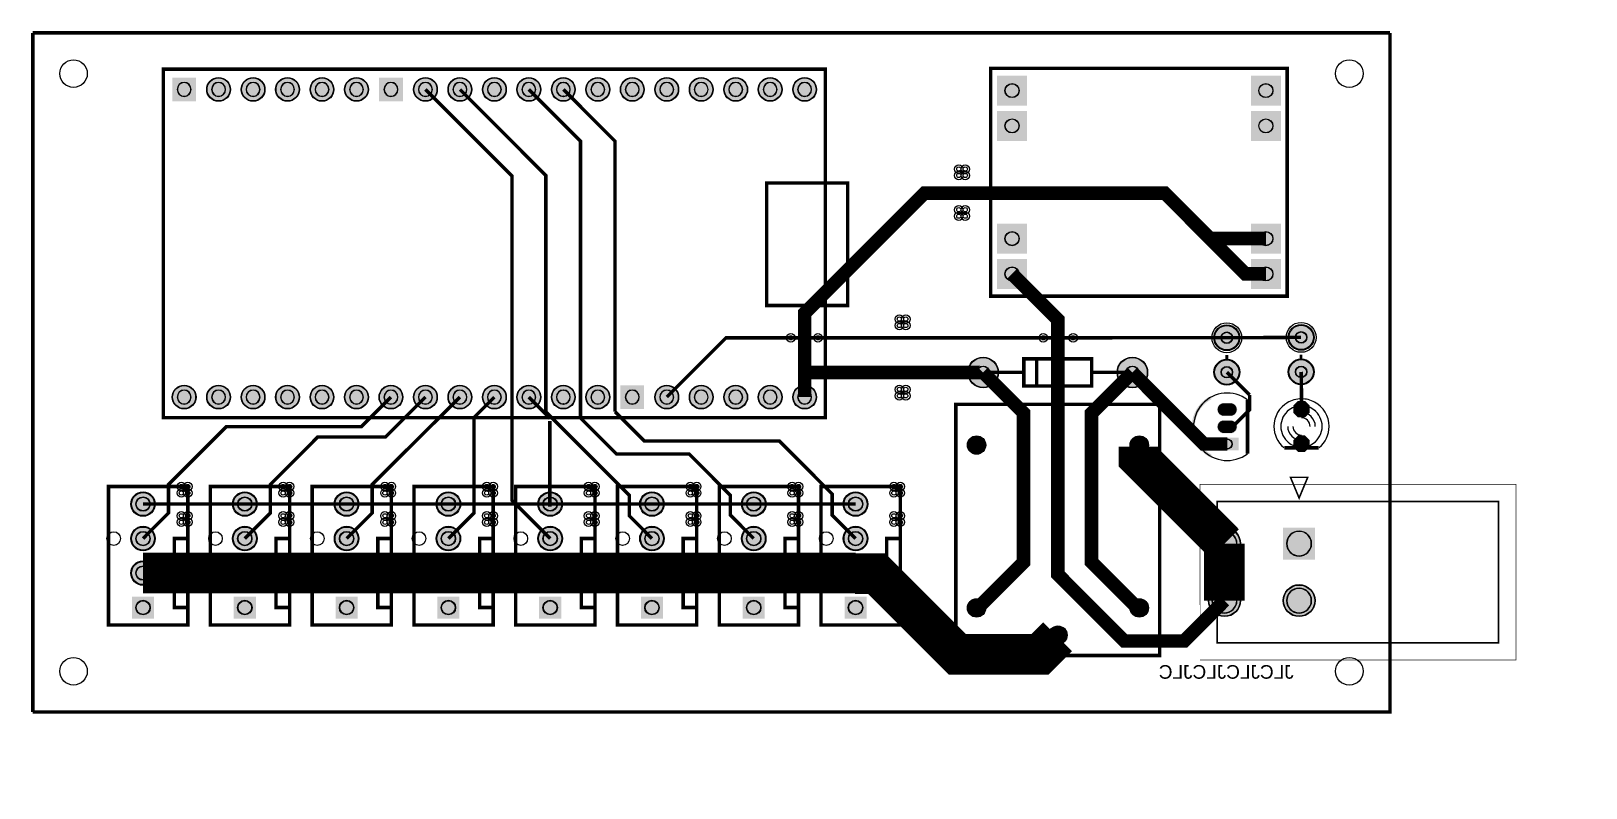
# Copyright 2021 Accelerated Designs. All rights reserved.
# Model space of a CAD drawing. Header units: millimetres. Extents: x 15 to 129, y -7 to 49.
import ezdxf

# ---------------------------------------------------------------- set-up
doc = ezdxf.new("R2010")
doc.units = ezdxf.units.MM
for name, color, linetype, true_color in [('BoardOutLine', 7, 'Continuous', 0xff00ff), ('BottomLayer', 7, 'Continuous', 0x0000ff), ('BottomSolderMaskLayer', 7, 'Continuous', 0xaa00ff), ('Document', 7, 'Continuous', 0xffffff), ('Hole', 7, 'Continuous', 0x222222), ('Mechanical', 7, 'Continuous', 0xf022f0), ('Multi-Layer', 7, 'Continuous', 0xc0c0c0), ('TopLayer', 7, 'Continuous', 0xff0000), ('TopSilkLayer', 7, 'Continuous', 0xffcc00), ('TopSolderMaskLayer', 7, 'Continuous', 0x800080)]:
    doc.layers.add(name, color=color, linetype=linetype, true_color=true_color)
doc.styles.get("Standard").update_dxf_attribs({"font": 'arial.ttf'})

msp = doc.modelspace()

# ---------------------------------------------------------------- texts
at = {"layer": 'BottomSilkLayer', "text_generation_flag": 2}
msp.add_text('JLCJLCJLCJLC', height=1, dxfattribs=at).set_placement((107.89992379984756, 1.450088900177775))

# ---------------------------------------------------------------- hatches: boundary and pattern name
at = {"layer": 'BottomSolderMaskLayer'}
for points in [[(88.25514052204585, 45.85369570739135), (88.25514052204585, 43.643891287782594), (86.04533610243675, 43.643891287782594), (86.04533610243675, 45.85369570739135)], [(106.95465792108052, 45.85369570739135), (106.95465792108052, 43.643891287782594), (104.74485350147165, 43.643891287782594), (104.74485350147165, 45.85369570739135)], [(25.272818530077302, 45.71018200480421), (27.023618631677664, 45.71018200480421), (27.023618631677664, 43.95938190320396), (25.272818530077302, 43.95938190320396)], [(27.812941325882626, 44.834645669291376, 1), (29.56374142748283, 44.834645669291376, 1)], [(30.35294640589276, 44.834645669291376, 1), (32.103746507492964, 44.834645669291376, 1)], [(32.89295148590289, 44.834645669291376, 1), (34.6437515875031, 44.834645669291376, 1)], [(35.432956565913024, 44.834645669291376, 1), (37.18375666751323, 44.834645669291376, 1)], [(37.972961645923384, 44.834645669291376, 1), (39.72376174752359, 44.834645669291376, 1)], [(40.51282285107254, 45.71018200480421), (42.26364911173869, 45.71018200480421), (42.26364911173869, 43.95938190320396), (40.51282285107254, 43.95938190320396)], [(43.05297180594365, 44.834645669291376, 1), (44.803771907543855, 44.834645669291376, 1)], [(45.59297688595378, 44.834645669291376, 1), (47.34377698755399, 44.834645669291376, 1)], [(48.132981965963914, 44.834645669291376, 1), (49.88378206756412, 44.834645669291376, 1)], [(50.67298704597405, 44.834645669291376, 1), (52.42378714757425, 44.834645669291376, 1)], [(53.21299212598418, 44.834645669291376, 1), (54.963792227584385, 44.834645669291376, 1)], [(55.75299720599431, 44.834645669291376, 1), (57.50379730759452, 44.834645669291376, 1)], [(58.29300228600467, 44.834645669291376, 1), (60.04380238760488, 44.834645669291376, 1)], [(60.833007366014805, 44.834645669291376, 1), (62.58380746761501, 44.834645669291376, 1)], [(63.37301244602494, 44.834645669291376, 1), (65.12381254762514, 44.834645669291376, 1)], [(65.91276352552708, 44.834645669291376, 1), (67.66356362712727, 44.834645669291376, 1)], [(68.45276860553722, 44.834645669291376, 1), (70.2035687071374, 44.834645669291376, 1)], [(70.99277368554735, 44.834645669291376, 1), (72.74357378714754, 44.834645669291376, 1)], [(88.25514052204585, 43.25527051054098), (88.25514052204585, 41.04546609093211), (86.04533610243675, 41.04546609093211), (86.04533610243675, 43.25527051054098)], [(106.95465792108052, 43.25527051054098), (106.95465792108052, 41.04546609093211), (104.74485350147165, 41.04546609093211), (104.74485350147165, 43.25527051054098)], [(88.25514052204585, 34.95453390906778), (88.25514052204585, 32.74472948945902), (86.04533610243675, 32.74472948945902), (86.04533610243675, 34.95453390906778)], [(106.95465792108052, 34.95453390906778), (106.95465792108052, 32.74472948945902), (104.74485350147165, 32.74472948945902), (104.74485350147165, 34.95453390906778)], [(88.25514052204585, 32.356108712217406), (88.25514052204585, 30.146304292608534), (86.04533610243675, 30.146304292608534), (86.04533610243675, 32.356108712217406)], [(106.95465792108052, 32.356108712217406), (106.95465792108052, 30.146304292608534), (104.74485350147165, 30.146304292608534), (104.74485350147165, 32.356108712217406)], [(102.02252984505978, 26.554737109474104, 1), (103.9241300482602, 26.554737109474104, 1)], [(107.49928879857768, 26.580137160274376, 1), (109.4008890017781, 26.580137160274376, 1)], [(83.88983997967998, 24.000508001015874, 1), (86.14064008128017, 24.000508001015874, 1)], [(94.88983997967998, 24.000508001015874, 1), (97.14064008128017, 24.000508001015874, 1)], [(102.02252984505978, 24.01727203454402, 1), (103.9241300482602, 24.01727203454402, 1)], [(107.49928879857768, 24.042672085344066, 1), (109.4008890017781, 24.042672085344066, 1)], [(25.272936245872494, 22.184404368808714, 1), (27.0237363474727, 22.184404368808714, 1)], [(27.812941325882626, 22.184404368808714, 1), (29.56374142748283, 22.184404368808714, 1)], [(30.35294640589276, 22.184404368808714, 1), (32.103746507492964, 22.184404368808714, 1)], [(32.89295148590289, 22.184404368808714, 1), (34.6437515875031, 22.184404368808714, 1)], [(35.432956565913024, 22.184404368808714, 1), (37.18375666751323, 22.184404368808714, 1)], [(37.972961645923384, 22.184404368808714, 1), (39.72376174752359, 22.184404368808714, 1)], [(40.512966725933516, 22.184404368808714, 1), (42.26376682753372, 22.184404368808714, 1)], [(43.05297180594365, 22.184404368808714, 1), (44.803771907543855, 22.184404368808714, 1)], [(45.59297688595378, 22.184404368808714, 1), (47.34377698755399, 22.184404368808714, 1)], [(48.132981965963914, 22.184404368808714, 1), (49.88378206756412, 22.184404368808714, 1)], [(50.67298704597405, 22.184404368808714, 1), (52.42378714757425, 22.184404368808714, 1)], [(53.21299212598418, 22.184404368808714, 1), (54.963792227584385, 22.184404368808714, 1)], [(55.75299720599431, 22.184404368808714, 1), (57.50379730759452, 22.184404368808714, 1)], [(58.2928584111437, 23.059940704321548), (60.04368467180984, 23.059940704321548), (60.04368467180984, 21.309140602721413), (58.2928584111437, 21.309140602721413)], [(60.833007366014805, 22.184404368808714, 1), (62.58380746761501, 22.184404368808714, 1)], [(63.37301244602494, 22.184404368808714, 1), (65.12381254762514, 22.184404368808714, 1)], [(65.91276352552708, 22.184404368808714, 1), (67.66356362712727, 22.184404368808714, 1)], [(68.45276860553722, 22.184404368808714, 1), (70.2035687071374, 22.184404368808714, 1)], [(70.99277368554735, 22.184404368808714, 1), (72.74357378714754, 22.184404368808714, 1)], [(102.62999040442537, 20.794602489204852, -0.7853981633974483), (102.62999040442537, 21.745402590805053), (103.36950159455887, 21.745402590805053, -0.7853981633974483), (103.36950159455887, 20.794602489204852)], [(102.62999040442537, 19.524599949199786, -0.7853981633974483), (102.62999040442537, 20.475400050799987), (103.36950159455887, 20.475400050799987, -0.7853981633974483), (103.36950159455887, 19.524599949199786)], [(83.85699771399561, 18.65430530861056, 1), (85.20828041656102, 18.65430530861056, 1)], [(95.84582169164344, 18.65430530861056, 1), (97.19710439420885, 18.65430530861056, 1)], [(102.15459035362505, 18.265723034671964), (102.15459035362505, 19.194298091821906), (103.84490164535896, 19.194298091821906), (103.84490164535896, 18.265723034671964)], [(22.218326136652443, 14.310134620269196, 1), (24.01992633985285, 14.310134620269196, 1)], [(29.71819913639822, 14.310134620269196, 1), (31.519799339598627, 14.310134620269196, 1)], [(37.21807213614422, 14.310134620269196, 1), (39.01967233934463, 14.310134620269196, 1)], [(44.71819913639822, 14.310134620269196, 1), (46.51979933959863, 14.310134620269196, 1)], [(52.218326136652216, 14.310134620269196, 1), (54.019926339852624, 14.310134620269196, 1)], [(59.71819913639845, 14.310134620269196, 1), (61.519799339598855, 14.310134620269196, 1)], [(67.21832613665245, 14.310134620269196, 1), (69.01992633985284, 14.310134620269196, 1)], [(74.71819913639845, 14.310134620269196, 1), (76.51979933959885, 14.310134620269196, 1)], [(22.218326136652443, 11.770129540259063, 1), (24.01992633985285, 11.770129540259063, 1)], [(29.71819913639822, 11.770129540259063, 1), (31.519799339598627, 11.770129540259063, 1)], [(37.21807213614422, 11.770129540259063, 1), (39.01967233934463, 11.770129540259063, 1)], [(44.71819913639822, 11.770129540259063, 1), (46.51979933959863, 11.770129540259063, 1)], [(52.218326136652216, 11.770129540259063, 1), (54.019926339852624, 11.770129540259063, 1)], [(59.71819913639845, 11.770129540259063, 1), (61.519799339598855, 11.770129540259063, 1)], [(67.21832613665245, 11.770129540259063, 1), (69.01992633985284, 11.770129540259063, 1)], [(74.71819913639845, 11.770129540259063, 1), (76.51979933959885, 11.770129540259063, 1)], [(101.62471424942864, 11.400050800101553, 1), (103.97548895097803, 11.400050800101553, 1)], [(107.12461321024239, 10.224611527190973), (107.12461321024239, 12.575386228740285), (109.47538791179181, 12.575386228740285), (109.47538791179181, 10.224611527190973)], [(22.218326136652443, 9.230124460248817, 1), (24.01992633985285, 9.230124460248817, 1)], [(29.71819913639822, 9.230124460248817, 1), (31.519799339598627, 9.230124460248817, 1)], [(37.21807213614422, 9.230124460248817, 1), (39.01967233934463, 9.230124460248817, 1)], [(44.71819913639822, 9.230124460248817, 1), (46.51979933959863, 9.230124460248817, 1)], [(52.218326136652216, 9.230124460248817, 1), (54.019926339852624, 9.230124460248817, 1)], [(59.71819913639845, 9.230124460248817, 1), (61.519799339598855, 9.230124460248817, 1)], [(67.21832613665245, 9.230124460248817, 1), (69.01992633985284, 9.230124460248817, 1)], [(74.71819913639845, 9.230124460248817, 1), (76.51979933959885, 9.230124460248817, 1)], [(101.62471424942864, 7.200152400304773, 1), (103.97548895097803, 7.200152400304773, 1)], [(107.12458724917464, 7.200152400304773, 1), (109.47536195072404, 7.200152400304773, 1)], [(22.30618914571164, 5.877199221065098), (22.30618914571164, 7.502802472271583), (23.931792396918354, 7.502802472271583), (23.931792396918354, 5.877199221065098)], [(29.80619761239518, 5.877199221065098), (29.80619761239518, 7.502802472271583), (31.431800863601666, 7.502802472271583), (31.431800863601666, 5.877199221065098)], [(37.30620607907872, 5.877199221065098), (37.30620607907872, 7.502802472271583), (38.93180933028543, 7.502802472271583), (38.93180933028543, 5.877199221065098)], [(44.80619761239518, 5.877199221065098), (44.80619761239518, 7.502802472271583), (46.431800863601666, 7.502802472271583), (46.431800863601666, 5.877199221065098)], [(52.30618914571164, 5.877199221065098), (52.30618914571164, 7.502802472271583), (53.931792396918354, 7.502802472271583), (53.931792396918354, 5.877199221065098)], [(59.80619761239541, 5.877199221065098), (59.80619761239541, 7.502802472271583), (61.431800863601666, 7.502802472271583), (61.431800863601666, 5.877199221065098)], [(67.30618914571164, 5.877199221065098), (67.30618914571164, 7.502802472271583), (68.93179239691835, 7.502802472271583), (68.93179239691835, 5.877199221065098)], [(74.80619761239541, 5.877199221065098), (74.80619761239541, 7.502802472271583), (76.4318008636019, 7.502802472271583), (76.4318008636019, 5.877199221065098)], [(83.85699771399561, 6.665481330962621, 1), (85.20828041656102, 6.665481330962621, 1)], [(95.84582169164344, 6.665481330962621, 1), (97.19710439420885, 6.665481330962621, 1)], [(89.8514097028193, 4.658877317754673, 1), (91.20269240538471, 4.658877317754673, 1)]]:
    msp.add_hatch(color=256, dxfattribs=at).paths.add_polyline_path(points)
at = {"layer": 'Document'}
for points in [[(101.83975107950232, 17.710007620015176), (101.83975107950232, 17.96400812801619), (101.77910507510182, 17.99734436794131), (101.71948945889721, 18.032490079581066), (101.66095820322516, 18.06941344415577), (101.60356429870717, 18.10808103350746), (101.54735970627735, 18.148457840363562), (101.49239531013927, 18.19050731003051), (101.43872087169848, 18.234191373487988), (101.38638498451155, 18.279470481854332), (101.33543503029296, 18.32630364219176), (101.28591713601713, 18.37464845461875), (101.23787613216018, 18.424461150696402), (101.19135551211139, 18.475696633053417), (101.1463973927971, 18.52830851621502), (101.10304247655176, 18.5822491685974), (101.06133001426633, 18.637469755629695), (101.02129776985612, 18.693920283967145), (100.98298198606835, 18.751549646750618), (100.94641735167284, 18.81030566987681), (100.91163697005481, 18.870135159232746), (100.87867232924668, 18.930983948854873), (100.84755327341941, 18.992796949967214), (100.81830797586508, 19.055518200856), (100.79096291348856, 19.119090917533185), (100.76554284283861, 19.183457545145984), (100.7420707776937, 19.248559810083066), (100.72056796822744, 19.314338772731844), (100.70105388176967, 19.380734880839213), (100.68354618518151, 19.447688023426053), (100.66806072886152, 19.51513758520855), (100.65461153239585, 19.58302250147517), (100.64321077186514, 19.651281313370873), (100.63386876882123, 19.71985222353851), (100.62659398094252, 19.78867315206628), (100.62139299437786, 19.85768179269087), (100.61827051778278, 19.926815669205894), (100.61722937805621, 19.996012192024295), (100.61827051778278, 20.06520871484281), (100.62139299437786, 20.134342591357836), (100.62659398094252, 20.20335123198231), (100.63386876882123, 20.27217216051008), (100.64321077186514, 20.340743070677718), (100.65461153239585, 20.40900188257342), (100.66806072886152, 20.47688679884004), (100.68354618518151, 20.544336360622538), (100.70105388176967, 20.61128950320949), (100.72056796822744, 20.67768561131686), (100.7420707776937, 20.74346457396564), (100.76554284283861, 20.808566838902607), (100.79096291348856, 20.872933466515406), (100.81830797586508, 20.936506183192705), (100.84755327341941, 20.999227434081376), (100.87867232924668, 21.06104043519383), (100.91163697005481, 21.121889224815845), (100.94641735167284, 21.18171871417178), (100.98298198606835, 21.240474737298086), (101.02129776985612, 21.29810410008156), (101.06133001426633, 21.354554628418896), (101.10304247655176, 21.409775215451305), (101.1463973927971, 21.46371586783357), (101.19135551211139, 21.516327750995174), (101.23787613216018, 21.567563233352303), (101.28591713601736, 21.617375929429954), (101.33543503029296, 21.66572074185683), (101.38638498451178, 21.712553902194372), (101.43872087169848, 21.757833010560717), (101.49239531013927, 21.801517074018193), (101.54735970627735, 21.843566543685142), (101.60356429870717, 21.883943350541244), (101.66095820322516, 21.922610939892934), (101.71948945889744, 21.959534304467525), (101.77910507510182, 21.994680016107395), (101.83975107950232, 22.0280162560324), (101.83975107950232, 22.282016764033415), (101.5857505715012, 22.155016510032965), (101.52490162788558, 22.115554893544527), (101.46519950315883, 22.074378815317914), (101.40669248934569, 22.03152158197645), (101.34942791176604, 21.987017860001288), (101.29345209075495, 21.940903647689538), (101.2388103041933, 21.893216246036786), (101.18554675088558, 21.84399422856427), (101.13370451480637, 21.79327741011798), (101.08332553025116, 21.74110681466209), (101.03445054791678, 21.68752464209672), (100.9871191019381, 21.632574234122217), (100.94136947790957, 21.57630003918098), (100.89723868191777, 21.518747576504325), (100.85476241060655, 21.459963399292064), (100.81397502230357, 21.399995057056913), (100.7749095092272, 21.338891057162527), (100.73759747080112, 21.276700825586317), (100.70206908809314, 21.213474666939874), (100.66835309940302, 21.149263723778404), (100.63647677701556, 21.084119935232934), (100.60646590514125, 21.01809599499643), (100.57834475905929, 20.9512453087018), (100.55213608548274, 20.883621950722613), (100.52786108415853, 20.815280620433327), (100.50553939071801, 20.746276597963742), (100.48518906079676, 20.67666569948426), (100.46682655542736, 20.606504232056864), (100.4504667277256, 20.535848948088983), (100.43612281087553, 20.46475699942789), (100.42380640742545, 20.39328589113188), (100.41352747990277, 20.321493434954277), (100.40529434275572, 20.249437702581872), (100.39911365562784, 20.17717697866044), (100.3949904179708, 20.104769713650285), (100.39292796500081, 20.032274476546377), (100.39292796500081, 19.959749907502214), (100.3949904179708, 19.887254670398306), (100.39911365562784, 19.81484740538815), (100.40529434275572, 19.74258668146672), (100.41352747990277, 19.670530949094314), (100.42380640742545, 19.59873849291671), (100.43612281087553, 19.5272673846207), (100.4504667277256, 19.456175435959608), (100.46682655542736, 19.385520151991727), (100.48518906079676, 19.31535868456433), (100.50553939071801, 19.24574778608485), (100.52786108415853, 19.176743763615377), (100.55213608548274, 19.108402433325978), (100.57834475905929, 19.04077907534679), (100.60646590514125, 18.973928389052162), (100.63647677701556, 18.907904448815657), (100.66835309940302, 18.842760660270187), (100.70206908809314, 18.77854971710883), (100.73759747080112, 18.715323558462387), (100.7749095092272, 18.653133326886064), (100.81397502230357, 18.59202932699168), (100.85476241060655, 18.532060984756527), (100.89723868191777, 18.473276807544266), (100.94136947790957, 18.415724344867613), (100.9871191019381, 18.359450149926374), (101.03445054791678, 18.304499741951872), (101.08332553025116, 18.250917569386502), (101.13370451480637, 18.19874697393061), (101.18554675088558, 18.14803015548432), (101.2388103041933, 18.098808138011805), (101.29345209075495, 18.051120736359167), (101.34942791176604, 18.005006524047417), (101.40669248934569, 17.960502802072142), (101.46519950315883, 17.917645568730677), (101.52490162788558, 17.876469490504064), (101.5857505715012, 17.837007874015626)], [(104.39674879349764, 18.094996189992344), (104.39674879349764, 21.905003810007543), (104.65074930149876, 21.905003810007543), (104.65074930149876, 18.094996189992344)]]:
    msp.add_hatch(color=256, dxfattribs=at).paths.add_polyline_path(points)
at = {"layer": 'Multi-Layer'}
for points in [[(88.22974345948683, 45.82829565659131), (88.22974345948683, 43.66929133858264), (86.07073914147827, 43.66929133858264), (86.07073914147827, 45.82829565659131)], [(106.92926085852173, 45.82829565659131), (106.92926085852173, 43.66929133858264), (104.77025654051295, 43.66929133858264), (104.77025654051295, 45.82829565659131)], [(25.298221996444, 45.684785369570704), (26.998221996444045, 45.684785369570704), (26.998221996444045, 43.98478536957066), (25.298221996444, 43.98478536957066)], [(27.838341376682727, 44.834645669291376, 1), (29.53834137668273, 44.834645669291376, 1)], [(30.37834645669286, 44.834645669291376, 1), (32.07834645669286, 44.834645669291376, 1)], [(32.91835153670299, 44.834645669291376, 1), (34.618351536702995, 44.834645669291376, 1)], [(35.458356616713125, 44.834645669291376, 1), (37.15835661671313, 44.834645669291376, 1)], [(37.998361696723485, 44.834645669291376, 1), (39.69836169672349, 44.834645669291376, 1)], [(40.53822707645418, 45.684785369570704), (42.23825247650507, 45.684785369570704), (42.23825247650507, 43.98478536957066), (40.53822707645418, 43.98478536957066)], [(43.07837185674375, 44.834645669291376, 1), (44.77837185674375, 44.834645669291376, 1)], [(45.61837693675388, 44.834645669291376, 1), (47.318376936753886, 44.834645669291376, 1)], [(48.158382016764016, 44.834645669291376, 1), (49.85838201676402, 44.834645669291376, 1)], [(50.69838709677415, 44.834645669291376, 1), (52.39838709677415, 44.834645669291376, 1)], [(53.23839217678428, 44.834645669291376, 1), (54.93839217678428, 44.834645669291376, 1)], [(55.77839725679441, 44.834645669291376, 1), (57.478397256794416, 44.834645669291376, 1)], [(58.31840233680477, 44.834645669291376, 1), (60.018402336804776, 44.834645669291376, 1)], [(60.858407416814906, 44.834645669291376, 1), (62.55840741681491, 44.834645669291376, 1)], [(63.39841249682504, 44.834645669291376, 1), (65.09841249682503, 44.834645669291376, 1)], [(65.93816357632718, 44.834645669291376, 1), (67.63816357632717, 44.834645669291376, 1)], [(68.47816865633732, 44.834645669291376, 1), (70.1781686563373, 44.834645669291376, 1)], [(71.01817373634745, 44.834645669291376, 1), (72.71817373634744, 44.834645669291376, 1)], [(88.22974345948683, 43.22987045974082), (88.22974345948683, 41.07086614173227), (86.07073914147827, 41.07086614173227), (86.07073914147827, 43.22987045974082)], [(106.92926085852173, 43.22987045974082), (106.92926085852173, 41.07086614173227), (104.77025654051295, 41.07086614173227), (104.77025654051295, 43.22987045974082)], [(88.22974345948683, 34.92913385826773), (88.22974345948683, 32.77012954025906), (86.07073914147827, 32.77012954025906), (86.07073914147827, 34.92913385826773)], [(106.92926085852173, 34.92913385826773), (106.92926085852173, 32.77012954025906), (104.77025654051295, 32.77012954025906), (104.77025654051295, 34.92913385826773)], [(88.22974345948683, 32.33070866141725), (88.22974345948683, 30.171704343408692), (86.07073914147827, 30.171704343408692), (86.07073914147827, 32.33070866141725)], [(106.92926085852173, 32.33070866141725), (106.92926085852173, 30.171704343408692), (104.77025654051295, 30.171704343408692), (104.77025654051295, 32.33070866141725)], [(102.07332994665998, 26.554737109474104, 1), (103.87332994666, 26.554737109474104, 1)], [(107.55008890017788, 26.580137160274376, 1), (109.3500889001779, 26.580137160274376, 1)], [(83.91524003048008, 24.000508001015874, 1), (86.11524003048007, 24.000508001015874, 1)], [(94.91524003048008, 24.000508001015874, 1), (97.11524003048007, 24.000508001015874, 1)], [(102.07332994665998, 24.01727203454402, 1), (103.87332994666, 24.01727203454402, 1)], [(107.55008890017788, 24.042672085344066, 1), (109.3500889001779, 24.042672085344066, 1)], [(25.298336296672595, 22.184404368808714, 1), (26.998336296672598, 22.184404368808714, 1)], [(27.838341376682727, 22.184404368808714, 1), (29.53834137668273, 22.184404368808714, 1)], [(30.37834645669286, 22.184404368808714, 1), (32.07834645669286, 22.184404368808714, 1)], [(32.91835153670299, 22.184404368808714, 1), (34.618351536702995, 22.184404368808714, 1)], [(35.458356616713125, 22.184404368808714, 1), (37.15835661671313, 22.184404368808714, 1)], [(37.998361696723485, 22.184404368808714, 1), (39.69836169672349, 22.184404368808714, 1)], [(40.53836677673362, 22.184404368808714, 1), (42.23836677673362, 22.184404368808714, 1)], [(43.07837185674375, 22.184404368808714, 1), (44.77837185674375, 22.184404368808714, 1)], [(45.61837693675388, 22.184404368808714, 1), (47.318376936753886, 22.184404368808714, 1)], [(48.158382016764016, 22.184404368808714, 1), (49.85838201676402, 22.184404368808714, 1)], [(50.69838709677415, 22.184404368808714, 1), (52.39838709677415, 22.184404368808714, 1)], [(53.23839217678428, 22.184404368808714, 1), (54.93839217678428, 22.184404368808714, 1)], [(55.77839725679441, 22.184404368808714, 1), (57.478397256794416, 22.184404368808714, 1)], [(58.31826263652533, 23.034544069088042), (60.01828803657622, 23.034544069088042), (60.01828803657622, 21.33454406908811), (58.31826263652533, 21.33454406908811)], [(60.858407416814906, 22.184404368808714, 1), (62.55840741681491, 22.184404368808714, 1)], [(63.39841249682504, 22.184404368808714, 1), (65.09841249682503, 22.184404368808714, 1)], [(65.93816357632718, 22.184404368808714, 1), (67.63816357632717, 22.184404368808714, 1)], [(68.47816865633732, 22.184404368808714, 1), (70.1781686563373, 22.184404368808714, 1)], [(71.01817373634745, 22.184404368808714, 1), (72.71817373634744, 22.184404368808714, 1)], [(108.72872745745485, 20.68529337058669), (109.08610617221234, 21.042672085344066), (109.08610617221234, 21.548133096266156), (108.72872745745485, 21.905511811023644), (108.22326644653299, 21.905511811023644), (107.8658877317755, 21.548133096266156), (107.8658877317755, 21.042672085344066), (108.22326644653299, 20.68529337058669)], [(102.6497459994921, 20.820002540004953, -0.7853981633974483), (102.6497459994921, 21.720002540004952), (103.34974599949214, 21.720002540004952, -0.7853981633974483), (103.34974599949214, 20.820002540004953)], [(102.6497459994921, 19.549999999999887, -0.7853981633974483), (102.6497459994921, 20.449999999999886), (103.34974599949214, 20.449999999999886, -0.7853981633974483), (103.34974599949214, 19.549999999999887)], [(83.88239776479571, 18.65430530861056, 1), (85.18288036576092, 18.65430530861056, 1)], [(95.87122174244354, 18.65430530861056, 1), (97.17170434340875, 18.65430530861056, 1)], [(102.19974599949182, 18.28001016002031), (102.19974599949182, 19.180010160020288), (103.79974599949196, 19.180010160020288), (103.79974599949196, 18.28001016002031)], [(108.72872745745485, 18.14528829057656), (109.08610617221234, 18.502667005333933), (109.08610617221234, 19.008128016256023), (108.72872745745485, 19.36550673101351), (108.22326644653299, 19.36550673101351), (107.8658877317755, 19.008128016256023), (107.8658877317755, 18.502667005333933), (108.22326644653299, 18.14528829057656)], [(22.269126238252646, 14.310134620269196, 1), (23.96912623825265, 14.310134620269196, 1)], [(29.768999237998422, 14.310134620269196, 1), (31.468999237998425, 14.310134620269196, 1)], [(37.268872237744425, 14.310134620269196, 1), (38.96887223774443, 14.310134620269196, 1)], [(44.76899923799842, 14.310134620269196, 1), (46.468999237998425, 14.310134620269196, 1)], [(52.26912623825242, 14.310134620269196, 1), (53.96912623825242, 14.310134620269196, 1)], [(59.76899923799865, 14.310134620269196, 1), (61.46899923799865, 14.310134620269196, 1)], [(67.26912623825265, 14.310134620269196, 1), (68.96912623825264, 14.310134620269196, 1)], [(74.76899923799866, 14.310134620269196, 1), (76.46899923799864, 14.310134620269196, 1)], [(22.269126238252646, 11.770129540259063, 1), (23.96912623825265, 11.770129540259063, 1)], [(29.768999237998422, 11.770129540259063, 1), (31.468999237998425, 11.770129540259063, 1)], [(37.268872237744425, 11.770129540259063, 1), (38.96887223774443, 11.770129540259063, 1)], [(44.76899923799842, 11.770129540259063, 1), (46.468999237998425, 11.770129540259063, 1)], [(52.26912623825242, 11.770129540259063, 1), (53.96912623825242, 11.770129540259063, 1)], [(59.76899923799865, 11.770129540259063, 1), (61.46899923799865, 11.770129540259063, 1)], [(67.26912623825265, 11.770129540259063, 1), (68.96912623825264, 11.770129540259063, 1)], [(74.76899923799866, 11.770129540259063, 1), (76.46899923799864, 11.770129540259063, 1)], [(101.65011430022874, 11.400050800101553, 1), (103.95008890017793, 11.400050800101553, 1)], [(107.1500127000254, 10.250012700025309), (107.1500127000254, 12.549987299974532), (109.44998729997451, 12.549987299974532), (109.44998729997451, 10.250012700025309)], [(22.269126238252646, 9.230124460248817, 1), (23.96912623825265, 9.230124460248817, 1)], [(29.768999237998422, 9.230124460248817, 1), (31.468999237998425, 9.230124460248817, 1)], [(37.268872237744425, 9.230124460248817, 1), (38.96887223774443, 9.230124460248817, 1)], [(44.76899923799842, 9.230124460248817, 1), (46.468999237998425, 9.230124460248817, 1)], [(52.26912623825242, 9.230124460248817, 1), (53.96912623825242, 9.230124460248817, 1)], [(59.76899923799865, 9.230124460248817, 1), (61.46899923799865, 9.230124460248817, 1)], [(67.26912623825265, 9.230124460248817, 1), (68.96912623825264, 9.230124460248817, 1)], [(74.76899923799866, 9.230124460248817, 1), (76.46899923799864, 9.230124460248817, 1)], [(101.65011430022874, 7.200152400304773, 1), (103.95008890017793, 7.200152400304773, 1)], [(107.14998729997474, 7.200152400304773, 1), (109.44996189992393, 7.200152400304773, 1)], [(22.356997713995497, 5.927990855981648), (22.356997713995497, 7.451993903987727), (23.881000762001577, 7.451993903987727), (23.881000762001577, 5.927990855981648)], [(29.85699771399527, 5.927990855981648), (29.85699771399527, 7.451993903987727), (31.38100076200135, 7.451993903987727), (31.38100076200135, 5.927990855981648)], [(37.35699771399527, 5.927990855981648), (37.35699771399527, 7.451993903987727), (38.88100076200158, 7.451993903987727), (38.88100076200158, 5.927990855981648)], [(44.8569977139955, 5.927990855981648), (44.8569977139955, 7.451993903987727), (46.38100076200158, 7.451993903987727), (46.38100076200158, 5.927990855981648)], [(52.3569977139955, 5.927990855981648), (52.3569977139955, 7.451993903987727), (53.88100076200158, 7.451993903987727), (53.88100076200158, 5.927990855981648)], [(59.8569977139955, 5.927990855981648), (59.8569977139955, 7.451993903987727), (61.38100076200158, 7.451993903987727), (61.38100076200158, 5.927990855981648)], [(67.3569977139955, 5.927990855981648), (67.3569977139955, 7.451993903987727), (68.88100076200158, 7.451993903987727), (68.88100076200158, 5.927990855981648)], [(74.8569977139955, 5.927990855981648), (74.8569977139955, 7.451993903987727), (76.38100076200158, 7.451993903987727), (76.38100076200158, 5.927990855981648)], [(83.88239776479571, 6.665481330962621, 1), (85.18288036576092, 6.665481330962621, 1)], [(95.87122174244354, 6.665481330962621, 1), (97.17170434340875, 6.665481330962621, 1)], [(89.8768097536194, 4.658877317754673, 1), (91.17729235458461, 4.658877317754673, 1)]]:
    msp.add_hatch(color=256, dxfattribs=at).paths.add_polyline_path(points)
at = {"layer": 'TopSolderMaskLayer'}
for points in [[(88.25514052204585, 45.85369570739135), (88.25514052204585, 43.643891287782594), (86.04533610243675, 43.643891287782594), (86.04533610243675, 45.85369570739135)], [(106.95465792108052, 45.85369570739135), (106.95465792108052, 43.643891287782594), (104.74485350147165, 43.643891287782594), (104.74485350147165, 45.85369570739135)], [(25.272818530077302, 45.71018200480421), (27.023618631677664, 45.71018200480421), (27.023618631677664, 43.95938190320396), (25.272818530077302, 43.95938190320396)], [(27.812941325882626, 44.834645669291376, 1), (29.56374142748283, 44.834645669291376, 1)], [(30.35294640589276, 44.834645669291376, 1), (32.103746507492964, 44.834645669291376, 1)], [(32.89295148590289, 44.834645669291376, 1), (34.6437515875031, 44.834645669291376, 1)], [(35.432956565913024, 44.834645669291376, 1), (37.18375666751323, 44.834645669291376, 1)], [(37.972961645923384, 44.834645669291376, 1), (39.72376174752359, 44.834645669291376, 1)], [(40.51282285107254, 45.71018200480421), (42.26364911173869, 45.71018200480421), (42.26364911173869, 43.95938190320396), (40.51282285107254, 43.95938190320396)], [(43.05297180594365, 44.834645669291376, 1), (44.803771907543855, 44.834645669291376, 1)], [(45.59297688595378, 44.834645669291376, 1), (47.34377698755399, 44.834645669291376, 1)], [(48.132981965963914, 44.834645669291376, 1), (49.88378206756412, 44.834645669291376, 1)], [(50.67298704597405, 44.834645669291376, 1), (52.42378714757425, 44.834645669291376, 1)], [(53.21299212598418, 44.834645669291376, 1), (54.963792227584385, 44.834645669291376, 1)], [(55.75299720599431, 44.834645669291376, 1), (57.50379730759452, 44.834645669291376, 1)], [(58.29300228600467, 44.834645669291376, 1), (60.04380238760488, 44.834645669291376, 1)], [(60.833007366014805, 44.834645669291376, 1), (62.58380746761501, 44.834645669291376, 1)], [(63.37301244602494, 44.834645669291376, 1), (65.12381254762514, 44.834645669291376, 1)], [(65.91276352552708, 44.834645669291376, 1), (67.66356362712727, 44.834645669291376, 1)], [(68.45276860553722, 44.834645669291376, 1), (70.2035687071374, 44.834645669291376, 1)], [(70.99277368554735, 44.834645669291376, 1), (72.74357378714754, 44.834645669291376, 1)], [(88.25514052204585, 43.25527051054098), (88.25514052204585, 41.04546609093211), (86.04533610243675, 41.04546609093211), (86.04533610243675, 43.25527051054098)], [(106.95465792108052, 43.25527051054098), (106.95465792108052, 41.04546609093211), (104.74485350147165, 41.04546609093211), (104.74485350147165, 43.25527051054098)], [(88.25514052204585, 34.95453390906778), (88.25514052204585, 32.74472948945902), (86.04533610243675, 32.74472948945902), (86.04533610243675, 34.95453390906778)], [(106.95465792108052, 34.95453390906778), (106.95465792108052, 32.74472948945902), (104.74485350147165, 32.74472948945902), (104.74485350147165, 34.95453390906778)], [(88.25514052204585, 32.356108712217406), (88.25514052204585, 30.146304292608534), (86.04533610243675, 30.146304292608534), (86.04533610243675, 32.356108712217406)], [(106.95465792108052, 32.356108712217406), (106.95465792108052, 30.146304292608534), (104.74485350147165, 30.146304292608534), (104.74485350147165, 32.356108712217406)], [(102.02252984505978, 26.554737109474104, 1), (103.9241300482602, 26.554737109474104, 1)], [(107.49928879857768, 26.580137160274376, 1), (109.4008890017781, 26.580137160274376, 1)], [(83.88983997967998, 24.000508001015874, 1), (86.14064008128017, 24.000508001015874, 1)], [(94.88983997967998, 24.000508001015874, 1), (97.14064008128017, 24.000508001015874, 1)], [(102.02252984505978, 24.01727203454402, 1), (103.9241300482602, 24.01727203454402, 1)], [(107.49928879857768, 24.042672085344066, 1), (109.4008890017781, 24.042672085344066, 1)], [(25.272936245872494, 22.184404368808714, 1), (27.0237363474727, 22.184404368808714, 1)], [(27.812941325882626, 22.184404368808714, 1), (29.56374142748283, 22.184404368808714, 1)], [(30.35294640589276, 22.184404368808714, 1), (32.103746507492964, 22.184404368808714, 1)], [(32.89295148590289, 22.184404368808714, 1), (34.6437515875031, 22.184404368808714, 1)], [(35.432956565913024, 22.184404368808714, 1), (37.18375666751323, 22.184404368808714, 1)], [(37.972961645923384, 22.184404368808714, 1), (39.72376174752359, 22.184404368808714, 1)], [(40.512966725933516, 22.184404368808714, 1), (42.26376682753372, 22.184404368808714, 1)], [(43.05297180594365, 22.184404368808714, 1), (44.803771907543855, 22.184404368808714, 1)], [(45.59297688595378, 22.184404368808714, 1), (47.34377698755399, 22.184404368808714, 1)], [(48.132981965963914, 22.184404368808714, 1), (49.88378206756412, 22.184404368808714, 1)], [(50.67298704597405, 22.184404368808714, 1), (52.42378714757425, 22.184404368808714, 1)], [(53.21299212598418, 22.184404368808714, 1), (54.963792227584385, 22.184404368808714, 1)], [(55.75299720599431, 22.184404368808714, 1), (57.50379730759452, 22.184404368808714, 1)], [(58.2928584111437, 23.059940704321548), (60.04368467180984, 23.059940704321548), (60.04368467180984, 21.309140602721413), (58.2928584111437, 21.309140602721413)], [(60.833007366014805, 22.184404368808714, 1), (62.58380746761501, 22.184404368808714, 1)], [(63.37301244602494, 22.184404368808714, 1), (65.12381254762514, 22.184404368808714, 1)], [(65.91276352552708, 22.184404368808714, 1), (67.66356362712727, 22.184404368808714, 1)], [(68.45276860553722, 22.184404368808714, 1), (70.2035687071374, 22.184404368808714, 1)], [(70.99277368554735, 22.184404368808714, 1), (72.74357378714754, 22.184404368808714, 1)], [(102.62999040442537, 20.794602489204852, -0.7853981633974483), (102.62999040442537, 21.745402590805053), (103.36950159455887, 21.745402590805053, -0.7853981633974483), (103.36950159455887, 20.794602489204852)], [(102.62999040442537, 19.524599949199786, -0.7853981633974483), (102.62999040442537, 20.475400050799987), (103.36950159455887, 20.475400050799987, -0.7853981633974483), (103.36950159455887, 19.524599949199786)], [(83.85699771399561, 18.65430530861056, 1), (85.20828041656102, 18.65430530861056, 1)], [(95.84582169164344, 18.65430530861056, 1), (97.19710439420885, 18.65430530861056, 1)], [(102.15459035362505, 18.265723034671964), (102.15459035362505, 19.194298091821906), (103.84490164535896, 19.194298091821906), (103.84490164535896, 18.265723034671964)], [(22.218326136652443, 14.310134620269196, 1), (24.01992633985285, 14.310134620269196, 1)], [(29.71819913639822, 14.310134620269196, 1), (31.519799339598627, 14.310134620269196, 1)], [(37.21807213614422, 14.310134620269196, 1), (39.01967233934463, 14.310134620269196, 1)], [(44.71819913639822, 14.310134620269196, 1), (46.51979933959863, 14.310134620269196, 1)], [(52.218326136652216, 14.310134620269196, 1), (54.019926339852624, 14.310134620269196, 1)], [(59.71819913639845, 14.310134620269196, 1), (61.519799339598855, 14.310134620269196, 1)], [(67.21832613665245, 14.310134620269196, 1), (69.01992633985284, 14.310134620269196, 1)], [(74.71819913639845, 14.310134620269196, 1), (76.51979933959885, 14.310134620269196, 1)], [(22.218326136652443, 11.770129540259063, 1), (24.01992633985285, 11.770129540259063, 1)], [(29.71819913639822, 11.770129540259063, 1), (31.519799339598627, 11.770129540259063, 1)], [(37.21807213614422, 11.770129540259063, 1), (39.01967233934463, 11.770129540259063, 1)], [(44.71819913639822, 11.770129540259063, 1), (46.51979933959863, 11.770129540259063, 1)], [(52.218326136652216, 11.770129540259063, 1), (54.019926339852624, 11.770129540259063, 1)], [(59.71819913639845, 11.770129540259063, 1), (61.519799339598855, 11.770129540259063, 1)], [(67.21832613665245, 11.770129540259063, 1), (69.01992633985284, 11.770129540259063, 1)], [(74.71819913639845, 11.770129540259063, 1), (76.51979933959885, 11.770129540259063, 1)], [(101.62471424942864, 11.400050800101553, 1), (103.97548895097803, 11.400050800101553, 1)], [(107.12461321024239, 10.224611527190973), (107.12461321024239, 12.575386228740285), (109.47538791179181, 12.575386228740285), (109.47538791179181, 10.224611527190973)], [(22.218326136652443, 9.230124460248817, 1), (24.01992633985285, 9.230124460248817, 1)], [(29.71819913639822, 9.230124460248817, 1), (31.519799339598627, 9.230124460248817, 1)], [(37.21807213614422, 9.230124460248817, 1), (39.01967233934463, 9.230124460248817, 1)], [(44.71819913639822, 9.230124460248817, 1), (46.51979933959863, 9.230124460248817, 1)], [(52.218326136652216, 9.230124460248817, 1), (54.019926339852624, 9.230124460248817, 1)], [(59.71819913639845, 9.230124460248817, 1), (61.519799339598855, 9.230124460248817, 1)], [(67.21832613665245, 9.230124460248817, 1), (69.01992633985284, 9.230124460248817, 1)], [(74.71819913639845, 9.230124460248817, 1), (76.51979933959885, 9.230124460248817, 1)], [(101.62471424942864, 7.200152400304773, 1), (103.97548895097803, 7.200152400304773, 1)], [(107.12458724917464, 7.200152400304773, 1), (109.47536195072404, 7.200152400304773, 1)], [(22.30618914571164, 5.877199221065098), (22.30618914571164, 7.502802472271583), (23.931792396918354, 7.502802472271583), (23.931792396918354, 5.877199221065098)], [(29.80619761239518, 5.877199221065098), (29.80619761239518, 7.502802472271583), (31.431800863601666, 7.502802472271583), (31.431800863601666, 5.877199221065098)], [(37.30620607907872, 5.877199221065098), (37.30620607907872, 7.502802472271583), (38.93180933028543, 7.502802472271583), (38.93180933028543, 5.877199221065098)], [(44.80619761239518, 5.877199221065098), (44.80619761239518, 7.502802472271583), (46.431800863601666, 7.502802472271583), (46.431800863601666, 5.877199221065098)], [(52.30618914571164, 5.877199221065098), (52.30618914571164, 7.502802472271583), (53.931792396918354, 7.502802472271583), (53.931792396918354, 5.877199221065098)], [(59.80619761239541, 5.877199221065098), (59.80619761239541, 7.502802472271583), (61.431800863601666, 7.502802472271583), (61.431800863601666, 5.877199221065098)], [(67.30618914571164, 5.877199221065098), (67.30618914571164, 7.502802472271583), (68.93179239691835, 7.502802472271583), (68.93179239691835, 5.877199221065098)], [(74.80619761239541, 5.877199221065098), (74.80619761239541, 7.502802472271583), (76.4318008636019, 7.502802472271583), (76.4318008636019, 5.877199221065098)], [(83.85699771399561, 6.665481330962621, 1), (85.20828041656102, 6.665481330962621, 1)], [(95.84582169164344, 6.665481330962621, 1), (97.19710439420885, 6.665481330962621, 1)], [(89.8514097028193, 4.658877317754673, 1), (91.20269240538471, 4.658877317754673, 1)]]:
    msp.add_hatch(color=256, dxfattribs=at).paths.add_polyline_path(points)

# ---------------------------------------------------------------- linework, layer by layer
at = {"layer": 'BoardOutLine', "const_width": 0.25400050800101603}
for points in [[(115, 49), (115.00050800101599, -1.0007620015240946), (15, -1)], [(15, 49), (115, 49)], [(15, -1), (15, 49)]]:
    msp.add_lwpolyline(points, dxfattribs=at)
at = {"layer": 'BottomLayer', "const_width": 0.25400050800101603}
for points in [[(70.85001270002545, 26.549987299974646), (70.85001270002545, 26.549987299974646), (72.85001270002522, 26.549987299974646)], [(91.35001270002545, 26.549911099822225), (91.6500127000254, 26.549987299974646), (89.45001270002558, 26.549987299974646)], [(51.54820929641869, 22.184556769113556), (53.11897383794758, 20.61379222758444)], [(53.09420878841752, 20.432181864363656), (53.09420878841752, 14.128168656337266)], [(30.619024638049268, 14.310058420116775), (23.119024638049268, 14.310058420116775)], [(38.11899923799842, 14.310058420116775), (30.619024638049268, 14.310058420116775)], [(45.61905003810011, 14.310058420116775), (38.11899923799842, 14.310058420116775)], [(53.11902463804927, 14.310058420116775), (45.61905003810011, 14.310058420116775)], [(53.11902463804927, 14.310058420116775), (60.61899923799865, 14.310058420116775)], [(60.61899923799865, 14.310058420116775), (68.11905003810011, 14.310058420116775)], [(68.11905003810011, 14.310058420116775), (75.61892303784612, 14.310058420116775)]]:
    msp.add_lwpolyline(points, dxfattribs=at)
at = {"layer": 'BottomSolderMaskLayer'}
for points in [[(26.148336296672596, 45.34957928549636), (26.148074706016587, 45.34957928549636)], [(28.68834137668273, 45.34958687564438), (28.68807978602672, 45.34958687564438)], [(31.22834645669286, 45.34958687564438), (31.228084866036852, 45.34958687564438)], [(33.768351536702994, 45.34958687564438), (33.768089946046985, 45.34958687564438)], [(36.30835661671313, 45.34958687564438), (36.30809502605712, 45.34958687564438)], [(38.84836169672349, 45.34958687564438), (38.84810010606748, 45.34958687564438)], [(41.38836677673362, 45.34957928549636), (41.38810518607761, 45.34957928549636)], [(43.92837185674375, 45.34958687564438), (43.92811026608774, 45.34958687564438)], [(46.468376936753884, 45.34958687564438), (46.468115346097875, 45.34958687564438)], [(49.00838201676402, 45.34958687564438), (49.00812042610801, 45.34958687564438)], [(51.54838709677415, 45.34958687564438), (51.54812550611814, 45.34958687564438)], [(54.08839217678428, 45.34958687564438), (54.08813058612827, 45.34958687564438)], [(56.628397256794415, 45.34958687564438), (56.628135666138405, 45.34958687564438)], [(59.168402336804775, 45.34958687564438), (59.168140746148765, 45.34958687564438)], [(61.70840741681491, 45.34958687564438), (61.7081458261589, 45.34958687564438)], [(64.24841249682504, 45.34958687564438), (64.24815090616903, 45.34958687564438)], [(66.78816357632718, 45.34958687564438), (66.7879019856714, 45.34958687564438)], [(69.32816865633731, 45.34958687564438), (69.32790706568153, 45.34958687564438)], [(71.86817373634744, 45.34958687564438), (71.86791214569166, 45.34958687564438)], [(26.148336296672596, 44.31995846344637), (26.148074706016587, 44.31995846344637)], [(28.68834137668273, 44.319966053594385), (28.68807978602672, 44.319966053594385)], [(31.22834645669286, 44.319966053594385), (31.228084866036852, 44.319966053594385)], [(33.768351536702994, 44.319966053594385), (33.768089946046985, 44.319966053594385)], [(36.30835661671313, 44.319966053594385), (36.30809502605712, 44.319966053594385)], [(38.84836169672349, 44.319966053594385), (38.84810010606748, 44.319966053594385)], [(41.38836677673362, 44.31995846344637), (41.38810518607761, 44.31995846344637)], [(43.92837185674375, 44.319966053594385), (43.92811026608774, 44.319966053594385)], [(46.468376936753884, 44.319966053594385), (46.468115346097875, 44.319966053594385)], [(49.00838201676402, 44.319966053594385), (49.00812042610801, 44.319966053594385)], [(51.54838709677415, 44.319966053594385), (51.54812550611814, 44.319966053594385)], [(54.08839217678428, 44.319966053594385), (54.08813058612827, 44.319966053594385)], [(56.628397256794415, 44.319966053594385), (56.628135666138405, 44.319966053594385)], [(59.168402336804775, 44.319966053594385), (59.168140746148765, 44.319966053594385)], [(61.70840741681491, 44.319966053594385), (61.7081458261589, 44.319966053594385)], [(64.24841249682504, 44.319966053594385), (64.24815090616903, 44.319966053594385)], [(66.78816357632718, 44.319966053594385), (66.7879019856714, 44.319966053594385)], [(69.32816865633731, 44.319966053594385), (69.32790706568153, 44.319966053594385)], [(71.86817373634744, 44.319966053594385), (71.86791214569166, 44.319966053594385)], [(26.148336296672596, 22.6993455751616), (26.148074706016587, 22.6993455751616)], [(28.68834137668273, 22.6993455751616), (28.68807978602672, 22.6993455751616)], [(31.22834645669286, 22.6993455751616), (31.228084866036852, 22.6993455751616)], [(33.768351536702994, 22.6993455751616), (33.768089946046985, 22.6993455751616)], [(36.30835661671313, 22.6993455751616), (36.30809502605712, 22.6993455751616)], [(38.84836169672349, 22.6993455751616), (38.84810010606748, 22.6993455751616)], [(41.38836677673362, 22.6993455751616), (41.38810518607761, 22.6993455751616)], [(43.92837185674375, 22.6993455751616), (43.92811026608774, 22.6993455751616)], [(46.468376936753884, 22.6993455751616), (46.468115346097875, 22.6993455751616)], [(49.00838201676402, 22.6993455751616), (49.00812042610801, 22.6993455751616)], [(51.54838709677415, 22.6993455751616), (51.54812550611814, 22.6993455751616)], [(54.08839217678428, 22.6993455751616), (54.08813058612827, 22.6993455751616)], [(56.628397256794415, 22.6993455751616), (56.628135666138405, 22.6993455751616)], [(59.168402336804775, 22.6993379850137), (59.168140746148765, 22.6993379850137)], [(61.70840741681491, 22.6993455751616), (61.7081458261589, 22.6993455751616)], [(64.24841249682504, 22.6993455751616), (64.24815090616903, 22.6993455751616)], [(66.78816357632718, 22.6993455751616), (66.7879019856714, 22.6993455751616)], [(69.32816865633731, 22.6993455751616), (69.32790706568153, 22.6993455751616)], [(71.86817373634744, 22.6993455751616), (71.86791214569166, 22.6993455751616)], [(26.148336296672596, 21.66972475311161), (26.148074706016587, 21.66972475311161)], [(28.68834137668273, 21.66972475311161), (28.68807978602672, 21.66972475311161)], [(31.22834645669286, 21.66972475311161), (31.228084866036852, 21.66972475311161)], [(33.768351536702994, 21.66972475311161), (33.768089946046985, 21.66972475311161)], [(36.30835661671313, 21.66972475311161), (36.30809502605712, 21.66972475311161)], [(38.84836169672349, 21.66972475311161), (38.84810010606748, 21.66972475311161)], [(41.38836677673362, 21.66972475311161), (41.38810518607761, 21.66972475311161)], [(43.92837185674375, 21.66972475311161), (43.92811026608774, 21.66972475311161)], [(46.468376936753884, 21.66972475311161), (46.468115346097875, 21.66972475311161)], [(49.00838201676402, 21.66972475311161), (49.00812042610801, 21.66972475311161)], [(51.54838709677415, 21.66972475311161), (51.54812550611814, 21.66972475311161)], [(54.08839217678428, 21.66972475311161), (54.08813058612827, 21.66972475311161)], [(56.628397256794415, 21.66972475311161), (56.628135666138405, 21.66972475311161)], [(59.168402336804775, 21.669717162963707), (59.168140746148765, 21.669717162963707)], [(61.70840741681491, 21.66972475311161), (61.7081458261589, 21.66972475311161)], [(64.24841249682504, 21.66972475311161), (64.24815090616903, 21.66972475311161)], [(66.78816357632718, 21.66972475311161), (66.7879019856714, 21.66972475311161)], [(69.32816865633731, 21.66972475311161), (69.32790706568153, 21.66972475311161)], [(71.86817373634744, 21.66972475311161), (71.86791214569166, 21.66972475311161)], [(101.8803269243204, 11.400128683305411), (101.8803269243204, 11.399869072626075)], [(103.71992819822202, 11.400128683305411), (103.71992819822202, 11.399869072626075)], [(107.38019992406618, 11.400128683305411), (107.38019992406618, 11.399869072626075)], [(109.2198011979678, 11.400128683305411), (109.2198011979678, 11.399869072626075)], [(101.8803269243204, 7.2002302835085175), (101.8803269243204, 7.199970672829295)], [(103.71992819822202, 7.2002302835085175), (103.71992819822202, 7.199970672829295)], [(107.38019992406618, 7.2002302835085175), (107.38019992406618, 7.199970672829295)], [(109.2198011979678, 7.2002302835085175), (109.2198011979678, 7.199970672829295)]]:
    msp.add_lwpolyline(points, close=True, dxfattribs=at)
for centre, radius in [((28.68834137668273, 44.834645669291376), 0.8754000508001016), ((31.22834645669286, 44.834645669291376), 0.8754000508001016), ((33.768351536702994, 44.834645669291376), 0.8754000508001016), ((36.30835661671313, 44.834645669291376), 0.8754000508001016), ((38.84836169672349, 44.834645669291376), 0.8754000508001016), ((43.92837185674375, 44.834645669291376), 0.8754000508001016), ((46.468376936753884, 44.834645669291376), 0.8754000508001016), ((49.00838201676402, 44.834645669291376), 0.8754000508001016), ((51.54838709677415, 44.834645669291376), 0.8754000508001016), ((54.08839217678428, 44.834645669291376), 0.8754000508001016), ((56.628397256794415, 44.834645669291376), 0.8754000508001016), ((59.168402336804775, 44.834645669291376), 0.8754000508001016), ((61.70840741681491, 44.834645669291376), 0.8754000508001016), ((64.24841249682504, 44.834645669291376), 0.8754000508001016), ((66.78816357632718, 44.834645669291376), 0.8754000508001016), ((69.32816865633731, 44.834645669291376), 0.8754000508001016), ((71.86817373634744, 44.834645669291376), 0.8754000508001016), ((87.15024130048255, 44.74879349758692), 0.5199539810844328), ((105.84975869951745, 44.74879349758692), 0.5199539810844328), ((87.15024130048255, 42.150368300736545), 0.5199539810844328), ((105.84975869951745, 42.150368300736545), 0.5199539810844328), ((87.15024130048255, 33.84963169926334), 0.5199539810844328), ((105.84975869951745, 33.84963169926334), 0.5199539810844328), ((87.15024130048255, 31.25120650241297), 0.5199539810844328), ((105.84975869951745, 31.25120650241297), 0.5199539810844328), ((102.97332994665999, 26.554737109474104), 0.9508001016002032), ((108.45008890017789, 26.580137160274376), 0.9508001016002032), ((102.97335534671083, 26.55461010922022), 0.4225778229334236), ((108.45001270002558, 26.580010160020265), 0.4225778229334236), ((85.01524003048007, 24.000508001015874), 1.1254000508001016), ((85.01524003048007, 24.000508001015874), 0.4677581202669737), ((96.01524003048007, 24.000508001015874), 1.1254000508001016), ((96.01524003048007, 24.000508001015874), 0.4677581202669737), ((102.97332994665999, 24.01727203454402), 0.9508001016002032), ((102.97335534671083, 24.017119634239293), 0.4225778229334236), ((108.45008890017789, 24.042672085344066), 0.9508001016002032), ((108.45001270002558, 24.042519685039338), 0.4225778229334236), ((26.148336296672596, 22.184404368808714), 0.8754000508001016), ((28.68834137668273, 22.184404368808714), 0.8754000508001016), ((31.22834645669286, 22.184404368808714), 0.8754000508001016), ((33.768351536702994, 22.184404368808714), 0.8754000508001016), ((36.30835661671313, 22.184404368808714), 0.8754000508001016), ((38.84836169672349, 22.184404368808714), 0.8754000508001016), ((41.38836677673362, 22.184404368808714), 0.8754000508001016), ((43.92837185674375, 22.184404368808714), 0.8754000508001016), ((46.468376936753884, 22.184404368808714), 0.8754000508001016), ((49.00838201676402, 22.184404368808714), 0.8754000508001016), ((51.54838709677415, 22.184404368808714), 0.8754000508001016), ((54.08839217678428, 22.184404368808714), 0.8754000508001016), ((56.628397256794415, 22.184404368808714), 0.8754000508001016), ((61.70840741681491, 22.184404368808714), 0.8754000508001016), ((64.24841249682504, 22.184404368808714), 0.8754000508001016), ((66.78816357632718, 22.184404368808714), 0.8754000508001016), ((69.32816865633731, 22.184404368808714), 0.8754000508001016), ((71.86817373634744, 22.184404368808714), 0.8754000508001016), ((102.999745999492, 21.270002540004953), 0.36976901193945755), ((102.999745999492, 19.999999999999886), 0.36976901193945755), ((84.53263906527832, 18.65430530861056), 0.6756413512827028), ((84.53274066548147, 18.654203708407408), 0.4671426530353061), ((96.52146304292614, 18.65430530861056), 0.6756413512827028), ((96.5215646431293, 18.654203708407408), 0.4671426530353061), ((102.999745999492, 18.72999745999482), 0.36976901193945755), ((23.119126238252647, 14.310134620269196), 0.9008001016002033), ((30.618999237998423, 14.310134620269196), 0.9008001016002033), ((38.11887223774443, 14.310134620269196), 0.9008001016002033), ((45.61899923799842, 14.310134620269196), 0.9008001016002033), ((53.11912623825242, 14.310134620269196), 0.9008001016002033), ((60.61899923799865, 14.310134620269196), 0.9008001016002033), ((68.11912623825265, 14.310134620269196), 0.9008001016002033), ((75.61899923799865, 14.310134620269196), 0.9008001016002033), ((23.118973837947806, 14.309931419862892), 0.5298824127060019), ((30.618973837947806, 14.309931419862892), 0.5298824127060019), ((38.118973837947806, 14.309931419862892), 0.5298824127060019), ((45.61897383794758, 14.309931419862892), 0.5298824127060019), ((53.11897383794758, 14.309931419862892), 0.5298824127060019), ((60.61897383794758, 14.309931419862892), 0.5298824127060019), ((68.1189738379478, 14.309931419862892), 0.5298824127060019), ((75.6189738379478, 14.309931419862892), 0.5298824127060019), ((23.119126238252647, 11.770129540259063), 0.9008001016002033), ((30.618999237998423, 11.770129540259063), 0.9008001016002033), ((38.11887223774443, 11.770129540259063), 0.9008001016002033), ((45.61899923799842, 11.770129540259063), 0.9008001016002033), ((53.11912623825242, 11.770129540259063), 0.9008001016002033), ((60.61899923799865, 11.770129540259063), 0.9008001016002033), ((68.11912623825265, 11.770129540259063), 0.9008001016002033), ((75.61899923799865, 11.770129540259063), 0.9008001016002033), ((23.118973837947806, 11.769926339852645), 0.5298824127060019), ((30.618973837947806, 11.769926339852645), 0.5298824127060019), ((38.118973837947806, 11.769926339852645), 0.5298824127060019), ((45.61897383794758, 11.769926339852645), 0.5298824127060019), ((53.11897383794758, 11.769926339852645), 0.5298824127060019), ((60.61897383794758, 11.769926339852645), 0.5298824127060019), ((68.1189738379478, 11.769926339852645), 0.5298824127060019), ((75.6189738379478, 11.769926339852645), 0.5298824127060019), ((102.80010160020333, 11.400050800101553), 1.1753873507747017), ((23.119126238252647, 9.230124460248817), 0.9008001016002033), ((23.118973837947806, 9.229921259842513), 0.5298824127060019), ((30.618999237998423, 9.230124460248817), 0.9008001016002033), ((30.618973837947806, 9.229921259842513), 0.5298824127060019), ((38.11887223774443, 9.230124460248817), 0.9008001016002033), ((38.118973837947806, 9.229921259842513), 0.5298824127060019), ((45.61899923799842, 9.230124460248817), 0.9008001016002033), ((45.61897383794758, 9.229921259842513), 0.5298824127060019), ((53.11912623825242, 9.230124460248817), 0.9008001016002033), ((53.11897383794758, 9.229921259842513), 0.5298824127060019), ((60.61899923799865, 9.230124460248817), 0.9008001016002033), ((60.61897383794758, 9.229921259842513), 0.5298824127060019), ((68.11912623825265, 9.230124460248817), 0.9008001016002033), ((68.1189738379478, 9.229921259842513), 0.5298824127060019), ((75.61899923799865, 9.230124460248817), 0.9008001016002033), ((75.6189738379478, 9.229921259842513), 0.5298824127060019), ((102.80010160020333, 7.200152400304773), 1.1753873507747017), ((108.29997459994934, 7.200152400304773), 1.1753873507747017), ((23.118973837947806, 6.68991617983238), 0.5333333333333333), ((30.618973837947806, 6.68991617983238), 0.5333333333333333), ((38.118973837947806, 6.68991617983238), 0.5333333333333333), ((45.61897383794758, 6.68991617983238), 0.5333333333333333), ((53.11897383794758, 6.68991617983238), 0.5333333333333333), ((60.61897383794758, 6.68991617983238), 0.5333333333333333), ((68.1189738379478, 6.68991617983238), 0.5333333333333333), ((75.6189738379478, 6.68991617983238), 0.5333333333333333), ((84.53263906527832, 6.665481330962621), 0.6756413512827028), ((84.53274066548147, 6.665379730759355), 0.4671426530353061), ((96.52146304292614, 6.665481330962621), 0.6756413512827028), ((96.5215646431293, 6.665379730759355), 0.4671426530353061), ((90.527051054102, 4.658877317754673), 0.6756413512827028), ((90.52715265430516, 4.658775717551407), 0.4671426530353061)]:
    msp.add_circle(centre, radius, dxfattribs=at)
for centre, radius, start, end in [((26.148074706016587, 44.834768874471365), 0.5148104110249966, 90, 270), ((26.148336296672596, 44.834768874471365), 0.5148104110249966, 270, 90), ((28.68807978602672, 44.83477646461938), 0.5148104110249966, 90, 270), ((28.68834137668273, 44.83477646461938), 0.5148104110249966, 270, 90), ((31.228084866036852, 44.83477646461938), 0.5148104110249966, 90, 270), ((31.22834645669286, 44.83477646461938), 0.5148104110249966, 270, 90), ((33.768089946046985, 44.83477646461938), 0.5148104110249966, 90, 270), ((33.768351536702994, 44.83477646461938), 0.5148104110249966, 270, 90), ((36.30809502605712, 44.83477646461938), 0.5148104110249966, 90, 270), ((36.30835661671313, 44.83477646461938), 0.5148104110249966, 270, 90), ((38.84810010606748, 44.83477646461938), 0.5148104110249966, 90, 270), ((38.84836169672349, 44.83477646461938), 0.5148104110249966, 270, 90), ((41.38810518607761, 44.834768874471365), 0.5148104110249966, 90, 270), ((41.38836677673362, 44.834768874471365), 0.5148104110249966, 270, 90), ((43.92811026608774, 44.83477646461938), 0.5148104110249966, 90, 270), ((43.92837185674375, 44.83477646461938), 0.5148104110249966, 270, 90), ((46.468115346097875, 44.83477646461938), 0.5148104110249966, 90, 270), ((46.468376936753884, 44.83477646461938), 0.5148104110249966, 270, 90), ((49.00812042610801, 44.83477646461938), 0.5148104110249966, 90, 270), ((49.00838201676402, 44.83477646461938), 0.5148104110249966, 270, 90), ((51.54812550611814, 44.83477646461938), 0.5148104110249966, 90, 270), ((51.54838709677415, 44.83477646461938), 0.5148104110249966, 270, 90), ((54.08813058612827, 44.83477646461938), 0.5148104110249966, 90, 270), ((54.08839217678428, 44.83477646461938), 0.5148104110249966, 270, 90), ((56.628135666138405, 44.83477646461938), 0.5148104110249966, 90, 270), ((56.628397256794415, 44.83477646461938), 0.5148104110249966, 270, 90), ((59.168140746148765, 44.83477646461938), 0.5148104110249966, 90, 270), ((59.168402336804775, 44.83477646461938), 0.5148104110249966, 270, 90), ((61.7081458261589, 44.83477646461938), 0.5148104110249966, 90, 270), ((61.70840741681491, 44.83477646461938), 0.5148104110249966, 270, 90), ((64.24815090616903, 44.83477646461938), 0.5148104110249966, 90, 270), ((64.24841249682504, 44.83477646461938), 0.5148104110249966, 270, 90), ((66.7879019856714, 44.83477646461938), 0.5148104110249966, 90, 270), ((66.78816357632718, 44.83477646461938), 0.5148104110249966, 270, 90), ((69.32790706568153, 44.83477646461938), 0.5148104110249966, 90, 270), ((69.32816865633731, 44.83477646461938), 0.5148104110249966, 270, 90), ((71.86791214569166, 44.83477646461938), 0.5148104110249966, 90, 270), ((71.86817373634744, 44.83477646461938), 0.5148104110249966, 270, 90), ((26.148074706016587, 22.184535164136605), 0.5148104110249966, 90, 270), ((26.148336296672596, 22.184535164136605), 0.5148104110249966, 270, 90), ((28.68807978602672, 22.184535164136605), 0.5148104110249966, 90, 270), ((28.68834137668273, 22.184535164136605), 0.5148104110249966, 270, 90), ((31.228084866036852, 22.184535164136605), 0.5148104110249966, 90, 270), ((31.22834645669286, 22.184535164136605), 0.5148104110249966, 270, 90), ((33.768089946046985, 22.184535164136605), 0.5148104110249966, 90, 270), ((33.768351536702994, 22.184535164136605), 0.5148104110249966, 270, 90), ((36.30809502605712, 22.184535164136605), 0.5148104110249966, 90, 270), ((36.30835661671313, 22.184535164136605), 0.5148104110249966, 270, 90), ((38.84810010606748, 22.184535164136605), 0.5148104110249966, 90, 270), ((38.84836169672349, 22.184535164136605), 0.5148104110249966, 270, 90), ((41.38810518607761, 22.184535164136605), 0.5148104110249966, 90, 270), ((41.38836677673362, 22.184535164136605), 0.5148104110249966, 270, 90), ((43.92811026608774, 22.184535164136605), 0.5148104110249966, 90, 270), ((43.92837185674375, 22.184535164136605), 0.5148104110249966, 270, 90), ((46.468115346097875, 22.184535164136605), 0.5148104110249966, 90, 270), ((46.468376936753884, 22.184535164136605), 0.5148104110249966, 270, 90), ((49.00812042610801, 22.184535164136605), 0.5148104110249966, 90, 270), ((49.00838201676402, 22.184535164136605), 0.5148104110249966, 270, 90), ((51.54812550611814, 22.184535164136605), 0.5148104110249966, 90, 270), ((51.54838709677415, 22.184535164136605), 0.5148104110249966, 270, 90), ((54.08813058612827, 22.184535164136605), 0.5148104110249966, 90, 270), ((54.08839217678428, 22.184535164136605), 0.5148104110249966, 270, 90), ((56.628135666138405, 22.184535164136605), 0.5148104110249966, 90, 270), ((56.628397256794415, 22.184535164136605), 0.5148104110249966, 270, 90), ((59.168140746148765, 22.184527573988703), 0.5148104110249966, 90, 270), ((59.168402336804775, 22.184527573988703), 0.5148104110249966, 270, 90), ((61.7081458261589, 22.184535164136605), 0.5148104110249966, 90, 270), ((61.70840741681491, 22.184535164136605), 0.5148104110249966, 270, 90), ((64.24815090616903, 22.184535164136605), 0.5148104110249966, 90, 270), ((64.24841249682504, 22.184535164136605), 0.5148104110249966, 270, 90), ((66.7879019856714, 22.184535164136605), 0.5148104110249966, 90, 270), ((66.78816357632718, 22.184535164136605), 0.5148104110249966, 270, 90), ((69.32790706568153, 22.184535164136605), 0.5148104110249966, 90, 270), ((69.32816865633731, 22.184535164136605), 0.5148104110249966, 270, 90), ((71.86791214569166, 22.184535164136605), 0.5148104110249966, 90, 270), ((71.86817373634744, 22.184535164136605), 0.5148104110249966, 270, 90), ((102.80012756127121, 11.400128683305411), 0.9198006369508047, 360, 180), ((108.30000056101699, 11.400128683305411), 0.9198006369508047, 360, 180), ((102.80012756127121, 11.399869072626075), 0.9198006369508047, 180, 360), ((108.30000056101699, 11.399869072626075), 0.9198006369508047, 180, 360), ((102.80012756127121, 7.2002302835085175), 0.9198006369508047, 360, 180), ((108.30000056101699, 7.2002302835085175), 0.9198006369508047, 360, 180), ((102.80012756127121, 7.199970672829295), 0.9198006369508047, 180, 360), ((108.30000056101699, 7.199970672829295), 0.9198006369508047, 180, 360)]:
    msp.add_arc(centre, radius, start, end, dxfattribs=at)
at = {"layer": 'Document', "const_width": 0.25400050800101603}
msp.add_lwpolyline([(107.20599441198874, 18.450596901193762), (109.74599949199887, 18.450596901193762)], dxfattribs=at)
at = {"layer": 'Document', "const_width": 0.10007620015240032}
for points in [[(108.29999999999995, 14.754076708153434), (107.66499872999748, 16.278079756159514), (108.93500127000243, 16.278079756159514), (108.29999999999995, 14.754076708153434)], [(123.00002540005084, 4.100025400050754), (123.00002540005084, 14.50007620015242), (102.26494792989592, 14.50007620015242), (102.26494792989592, 4.100025400050754), (123.00002540005084, 4.100025400050754)]]:
    msp.add_lwpolyline(points, close=True, dxfattribs=at)
at = {"layer": 'Document'}
for centre, radius, start, end in [((108.47605092614208, 20.025400051517067), 2.0320040640081283, 90, 121.61114437096205), ((108.4761571687759, 20.025400057116485), 2.0320040640081283, 61.70273668015409, 90), ((108.47617371613546, 20.0254000610513), 1.5240030480060962, 90, 131.64009259086814), ((108.4758700528464, 20.025400056083413), 1.5240030480060962, 50.189541052136235, 90), ((108.47599695199392, 20.025400050800158), 1.0160020320040641, 0, 90), ((108.47599695199392, 20.025400050800158), 0.63500127000254, 0, 90), ((108.47599695199392, 20.025400050800158), 1.0160020320040641, 180, 270), ((108.47599695199392, 20.025400050800158), 0.63500127000254, 180, 270), ((108.47612385114144, 20.02540004551679), 1.5240030480060962, 230.18954105213626, 270), ((108.47619732781641, 20.025400037627378), 1.5240030480060962, 270, 310.59453953434274)]:
    msp.add_arc(centre, radius, start, end, dxfattribs=at)
at = {"layer": 'Hole'}
for centre in [(83.22555245110493, 38.97434594869185), (83.70053340106688, 38.97434594869185), (83.22555245110493, 38.49911099822191), (83.70053340106688, 38.49911099822191), (83.22504445008894, 35.974853949707835), (83.22504445008894, 35.49987299974589), (83.70002540005089, 35.974853949707835), (83.70002540005089, 35.49987299974589), (78.84683769367552, 27.926847853695676), (78.84683769367552, 27.45186690373373), (79.32181864363724, 27.926847853695676), (79.32181864363724, 27.45186690373373), (70.85013970027944, 26.549911099822225), (72.85013970027944, 26.549911099822225), (89.45008890017789, 26.549911099822225), (91.64998729997455, 26.549911099822225), (78.84632969265931, 22.75234950469894), (78.84632969265931, 22.277114554229), (79.32131064262126, 22.75234950469894), (79.32131064262126, 22.277114554229), (25.94386588773159, 15.599949199898333), (25.94386588773159, 15.1249682499365), (26.418846837693764, 15.599949199898333), (26.418846837693764, 15.1249682499365), (33.44373888747782, 15.599949199898333), (33.44373888747782, 15.1249682499365), (33.91897383794753, 15.599949199898333), (33.91897383794753, 15.1249682499365), (40.94386588773182, 15.599949199898333), (40.94386588773182, 15.1249682499365), (41.41910083820176, 15.599949199898333), (41.41910083820176, 15.1249682499365), (48.44373888747782, 15.599949199898333), (48.44373888747782, 15.1249682499365), (48.91897383794776, 15.599949199898333), (48.91897383794776, 15.1249682499365), (55.94386588773182, 15.599949199898333), (55.94386588773182, 15.1249682499365), (56.41910083820176, 15.599949199898333), (56.41910083820176, 15.1249682499365), (63.44373888747782, 15.599949199898333), (63.44373888747782, 15.1249682499365), (63.91897383794776, 15.599949199898333), (63.91897383794776, 15.1249682499365), (70.94386588773159, 15.599949199898333), (70.94386588773159, 15.1249682499365), (71.41910083820153, 15.599949199898333), (71.41910083820153, 15.1249682499365), (78.44373888747782, 15.599949199898333), (78.44373888747782, 15.1249682499365), (78.91897383794753, 15.599949199898333), (78.91897383794753, 15.1249682499365), (25.94386588773159, 13.443738887477707), (25.94386588773159, 12.968757937515875), (26.418846837693764, 13.443738887477707), (26.418846837693764, 12.968757937515875), (33.443992887985814, 13.443738887477707), (33.443992887985814, 12.968757937515875), (33.91897383794753, 13.443738887477707), (33.91897383794753, 12.968757937515875), (40.94411988823981, 13.443738887477707), (40.94411988823981, 12.968757937515875), (41.41910083820176, 13.443738887477707), (41.41910083820176, 12.968757937515875), (48.443992887985814, 13.443738887477707), (48.443992887985814, 12.968757937515875), (48.91897383794776, 13.443738887477707), (48.91897383794776, 12.968757937515875), (55.94411988823981, 13.443738887477707), (55.94411988823981, 12.968757937515875), (56.41910083820176, 13.443738887477707), (56.41910083820176, 12.968757937515875), (63.443992887985814, 13.443738887477707), (63.443992887985814, 12.968757937515875), (63.91897383794776, 13.443738887477707), (63.91897383794776, 12.968757937515875), (70.94411988823981, 13.443738887477707), (70.94411988823981, 12.968757937515875), (71.41910083820153, 13.443738887477707), (71.41910083820153, 12.968757937515875), (78.44399288798581, 13.443738887477707), (78.44399288798581, 12.968757937515875), (78.91897383794753, 13.443738887477707), (78.91897383794753, 12.968757937515875)]:
    msp.add_circle(centre, 0.15499110998222, dxfattribs=at)
at = {"layer": 'Mechanical', "const_width": 0.05003810007620016}
msp.add_lwpolyline([(100.99494538989097, 2.8300228600456876), (100.99494538989097, 15.770078740157487), (124.27002794005602, 15.770078740157487), (124.27002794005602, 2.8300228600456876), (100.99494538989097, 2.8300228600456876), (124.27002794005602, 2.8300228600456876), (124.27002794005602, 15.770078740157487), (100.99494538989097, 15.770078740157487), (100.99494538989097, 2.8300228600456876)], close=True, dxfattribs=at)
at = {"layer": 'Multi-Layer'}
for points in [[(26.148336296672596, 45.33464566929137), (26.148082296164603, 45.33464566929137)], [(28.68834137668273, 45.33464566929137), (28.688087376174735, 45.33464566929137)], [(31.22834645669286, 45.33464566929137), (31.228092456184868, 45.33464566929137)], [(33.768351536702994, 45.33464566929137), (33.768097536195, 45.33464566929137)], [(36.30835661671313, 45.33464566929137), (36.30810261620513, 45.33464566929137)], [(38.84836169672349, 45.33464566929137), (38.848107696215266, 45.33464566929137)], [(41.38836677673362, 45.33464566929137), (41.3881127762254, 45.33464566929137)], [(43.92837185674375, 45.33464566929137), (43.92811785623576, 45.33464566929137)], [(46.468376936753884, 45.33464566929137), (46.46812293624589, 45.33464566929137)], [(49.00838201676402, 45.33464566929137), (49.00812801625602, 45.33464566929137)], [(51.54838709677415, 45.33464566929137), (51.548133096266156, 45.33464566929137)], [(54.08839217678428, 45.33464566929137), (54.08813817627629, 45.33464566929137)], [(56.628397256794415, 45.33464566929137), (56.62814325628642, 45.33464566929137)], [(59.168402336804775, 45.33464566929137), (59.168148336296554, 45.33464566929137)], [(61.70840741681491, 45.33464566929137), (61.708153416306686, 45.33464566929137)], [(64.24841249682504, 45.33464566929137), (64.24815849631705, 45.33464566929137)], [(66.78816357632718, 45.33464566929137), (66.78790957581919, 45.33464566929137)], [(69.32816865633731, 45.33464566929137), (69.32791465582955, 45.33464566929137)], [(71.86817373634744, 45.33464566929137), (71.86791973583968, 45.33464566929137)], [(26.148336296672596, 44.33489966979938), (26.148082296164603, 44.33489966979938)], [(28.68834137668273, 44.33489966979938), (28.688087376174735, 44.33489966979938)], [(31.22834645669286, 44.33489966979938), (31.228092456184868, 44.33489966979938)], [(33.768351536702994, 44.33489966979938), (33.768097536195, 44.33489966979938)], [(36.30835661671313, 44.33489966979938), (36.30810261620513, 44.33489966979938)], [(38.84836169672349, 44.33489966979938), (38.848107696215266, 44.33489966979938)], [(41.38836677673362, 44.33489966979938), (41.3881127762254, 44.33489966979938)], [(43.92837185674375, 44.33489966979938), (43.92811785623576, 44.33489966979938)], [(46.468376936753884, 44.33489966979938), (46.46812293624589, 44.33489966979938)], [(49.00838201676402, 44.33489966979938), (49.00812801625602, 44.33489966979938)], [(51.54838709677415, 44.33489966979938), (51.548133096266156, 44.33489966979938)], [(54.08839217678428, 44.33489966979938), (54.08813817627629, 44.33489966979938)], [(56.628397256794415, 44.33489966979938), (56.62814325628642, 44.33489966979938)], [(59.168402336804775, 44.33489966979938), (59.168148336296554, 44.33489966979938)], [(61.70840741681491, 44.33489966979938), (61.708153416306686, 44.33489966979938)], [(64.24841249682504, 44.33489966979938), (64.24815849631705, 44.33489966979938)], [(66.78816357632718, 44.33489966979938), (66.78790957581919, 44.33489966979938)], [(69.32816865633731, 44.33489966979938), (69.32791465582955, 44.33489966979938)], [(71.86817373634744, 44.33489966979938), (71.86791973583968, 44.33489966979938)], [(26.148336296672596, 22.684404368808597), (26.148082296164603, 22.684404368808597)], [(28.68834137668273, 22.684404368808597), (28.688087376174735, 22.684404368808597)], [(31.22834645669286, 22.684404368808597), (31.228092456184868, 22.684404368808597)], [(33.768351536702994, 22.684404368808597), (33.768097536195, 22.684404368808597)], [(36.30835661671313, 22.684404368808597), (36.30810261620513, 22.684404368808597)], [(38.84836169672349, 22.684404368808597), (38.848107696215266, 22.684404368808597)], [(41.38836677673362, 22.684404368808597), (41.3881127762254, 22.684404368808597)], [(43.92837185674375, 22.684404368808597), (43.92811785623576, 22.684404368808597)], [(46.468376936753884, 22.684404368808597), (46.46812293624589, 22.684404368808597)], [(49.00838201676402, 22.684404368808597), (49.00812801625602, 22.684404368808597)], [(51.54838709677415, 22.684404368808597), (51.548133096266156, 22.684404368808597)], [(54.08839217678428, 22.684404368808597), (54.08813817627629, 22.684404368808597)], [(56.628397256794415, 22.684404368808597), (56.62814325628642, 22.684404368808597)], [(59.168402336804775, 22.684404368808597), (59.168148336296554, 22.684404368808597)], [(61.70840741681491, 22.684404368808597), (61.708153416306686, 22.684404368808597)], [(64.24841249682504, 22.684404368808597), (64.24815849631705, 22.684404368808597)], [(66.78816357632718, 22.684404368808597), (66.78790957581919, 22.684404368808597)], [(69.32816865633731, 22.684404368808597), (69.32791465582955, 22.684404368808597)], [(71.86817373634744, 22.684404368808597), (71.86791973583968, 22.684404368808597)], [(26.148336296672596, 21.684658369316598), (26.148082296164603, 21.684658369316598)], [(28.68834137668273, 21.684658369316598), (28.688087376174735, 21.684658369316598)], [(31.22834645669286, 21.684658369316598), (31.228092456184868, 21.684658369316598)], [(33.768351536702994, 21.684658369316598), (33.768097536195, 21.684658369316598)], [(36.30835661671313, 21.684658369316598), (36.30810261620513, 21.684658369316598)], [(38.84836169672349, 21.684658369316598), (38.848107696215266, 21.684658369316598)], [(41.38836677673362, 21.684658369316598), (41.3881127762254, 21.684658369316598)], [(43.92837185674375, 21.684658369316598), (43.92811785623576, 21.684658369316598)], [(46.468376936753884, 21.684658369316598), (46.46812293624589, 21.684658369316598)], [(49.00838201676402, 21.684658369316598), (49.00812801625602, 21.684658369316598)], [(51.54838709677415, 21.684658369316598), (51.548133096266156, 21.684658369316598)], [(54.08839217678428, 21.684658369316598), (54.08813817627629, 21.684658369316598)], [(56.628397256794415, 21.684658369316598), (56.62814325628642, 21.684658369316598)], [(59.168402336804775, 21.684658369316598), (59.168148336296554, 21.684658369316598)], [(61.70840741681491, 21.684658369316598), (61.708153416306686, 21.684658369316598)], [(64.24841249682504, 21.684658369316598), (64.24815849631705, 21.684658369316598)], [(66.78816357632718, 21.684658369316598), (66.78790957581919, 21.684658369316598)], [(69.32816865633731, 21.684658369316598), (69.32791465582955, 21.684658369316598)], [(71.86817373634744, 21.684658369316598), (71.86791973583968, 21.684658369316598)], [(108.0695961391923, 21.29286258572506), (108.0695961391923, 21.29794259588516)], [(108.88239776479554, 21.29286258572506), (108.88239776479554, 21.29794259588516)], [(108.0695961391923, 18.75285750571493), (108.0695961391923, 18.757937515875028)], [(108.88239776479554, 18.75285750571493), (108.88239776479554, 18.757937515875028)], [(101.90020320040658, 11.400127000253974), (101.90020320040658, 11.39987299974598)], [(103.70005080010178, 11.400127000253974), (103.70005080010178, 11.39987299974598)], [(107.40007620015236, 11.400127000253974), (107.40007620015236, 11.39987299974598)], [(109.19992379984755, 11.400127000253974), (109.19992379984755, 11.39987299974598)], [(101.90020320040658, 7.200228600457194), (101.90020320040658, 7.199974599949201)], [(103.70005080010178, 7.200228600457194), (103.70005080010178, 7.199974599949201)], [(107.40007620015236, 7.200228600457194), (107.40007620015236, 7.199974599949201)], [(109.19992379984755, 7.200228600457194), (109.19992379984755, 7.199974599949201)]]:
    msp.add_lwpolyline(points, close=True, dxfattribs=at)
for centre, radius in [((18, 45.999999999999886), 1.0160020320040641), ((112.00000000000023, 45.999999999999886), 1.0160020320040641), ((28.68834137668273, 44.834645669291376), 0.8500000000000001), ((31.22834645669286, 44.834645669291376), 0.8500000000000001), ((33.768351536702994, 44.834645669291376), 0.8500000000000001), ((36.30835661671313, 44.834645669291376), 0.8500000000000001), ((38.84836169672349, 44.834645669291376), 0.8500000000000001), ((43.92837185674375, 44.834645669291376), 0.8500000000000001), ((46.468376936753884, 44.834645669291376), 0.8500000000000001), ((49.00838201676402, 44.834645669291376), 0.8500000000000001), ((51.54838709677415, 44.834645669291376), 0.8500000000000001), ((54.08839217678428, 44.834645669291376), 0.8500000000000001), ((56.628397256794415, 44.834645669291376), 0.8500000000000001), ((59.168402336804775, 44.834645669291376), 0.8500000000000001), ((61.70840741681491, 44.834645669291376), 0.8500000000000001), ((64.24841249682504, 44.834645669291376), 0.8500000000000001), ((66.78816357632718, 44.834645669291376), 0.8500000000000001), ((69.32816865633731, 44.834645669291376), 0.8500000000000001), ((71.86817373634744, 44.834645669291376), 0.8500000000000001), ((87.15024130048255, 44.74879349758692), 0.5080010160020321), ((105.84975869951745, 44.74879349758692), 0.5080010160020321), ((87.15024130048255, 42.150368300736545), 0.5080010160020321), ((105.84975869951745, 42.150368300736545), 0.5080010160020321), ((83.22555245110493, 38.97434594869185), 0.31000762001524007), ((83.70053340106688, 38.97434594869185), 0.31000762001524007), ((83.22555245110493, 38.49911099822191), 0.31000762001524007), ((83.70053340106688, 38.49911099822191), 0.31000762001524007), ((83.22504445008894, 35.974853949707835), 0.31000762001524007), ((83.22504445008894, 35.49987299974589), 0.31000762001524007), ((83.70002540005089, 35.974853949707835), 0.31000762001524007), ((83.70002540005089, 35.49987299974589), 0.31000762001524007), ((87.15024130048255, 33.84963169926334), 0.5080010160020321), ((105.84975869951745, 33.84963169926334), 0.5080010160020321), ((87.15024130048255, 31.25120650241297), 0.5080010160020321), ((105.84975869951745, 31.25120650241297), 0.5080010160020321), ((78.84683769367552, 27.926847853695676), 0.31000762001524007), ((78.84683769367552, 27.45186690373373), 0.31000762001524007), ((79.32181864363724, 27.926847853695676), 0.31000762001524007), ((79.32181864363724, 27.45186690373373), 0.31000762001524007), ((70.85013970027944, 26.549911099822225), 0.31000762001524007), ((72.85013970027944, 26.549911099822225), 0.31000762001524007), ((89.45008890017789, 26.549911099822225), 0.31000762001524007), ((91.64998729997455, 26.549911099822225), 0.31000762001524007), ((102.97332994665999, 26.554737109474104), 0.9000000000000001), ((102.97335534671083, 26.55461010922022), 0.4), ((108.45008890017789, 26.580137160274376), 0.9000000000000001), ((108.45001270002558, 26.580010160020265), 0.4), ((85.01524003048007, 24.000508001015874), 1.1), ((85.01524003048007, 24.000508001015874), 0.45720091440182886), ((96.01524003048007, 24.000508001015874), 1.1), ((96.01524003048007, 24.000508001015874), 0.45720091440182886), ((102.97332994665999, 24.01727203454402), 0.9000000000000001), ((102.97335534671083, 24.017119634239293), 0.4), ((108.45008890017789, 24.042672085344066), 0.9000000000000001), ((108.45001270002558, 24.042519685039338), 0.4), ((26.148336296672596, 22.184404368808714), 0.8500000000000001), ((28.68834137668273, 22.184404368808714), 0.8500000000000001), ((31.22834645669286, 22.184404368808714), 0.8500000000000001), ((33.768351536702994, 22.184404368808714), 0.8500000000000001), ((36.30835661671313, 22.184404368808714), 0.8500000000000001), ((38.84836169672349, 22.184404368808714), 0.8500000000000001), ((41.38836677673362, 22.184404368808714), 0.8500000000000001), ((43.92837185674375, 22.184404368808714), 0.8500000000000001), ((46.468376936753884, 22.184404368808714), 0.8500000000000001), ((49.00838201676402, 22.184404368808714), 0.8500000000000001), ((51.54838709677415, 22.184404368808714), 0.8500000000000001), ((54.08839217678428, 22.184404368808714), 0.8500000000000001), ((56.628397256794415, 22.184404368808714), 0.8500000000000001), ((61.70840741681491, 22.184404368808714), 0.8500000000000001), ((64.24841249682504, 22.184404368808714), 0.8500000000000001), ((66.78816357632718, 22.184404368808714), 0.8500000000000001), ((69.32816865633731, 22.184404368808714), 0.8500000000000001), ((71.86817373634744, 22.184404368808714), 0.8500000000000001), ((78.84632969265931, 22.75234950469894), 0.31000762001524007), ((79.32131064262126, 22.75234950469894), 0.31000762001524007), ((78.84632969265931, 22.277114554229), 0.31000762001524007), ((79.32131064262126, 22.277114554229), 0.31000762001524007), ((102.999745999492, 21.270002540004953), 0.3500127000254001), ((102.999745999492, 19.999999999999886), 0.3500127000254001), ((84.53263906527832, 18.65430530861056), 0.6502413004826011), ((84.53274066548147, 18.654203708407408), 0.4495808991617984), ((96.52146304292614, 18.65430530861056), 0.6502413004826011), ((96.5215646431293, 18.654203708407408), 0.4495808991617984), ((102.999745999492, 18.72999745999482), 0.3500127000254001), ((23.119126238252647, 14.310134620269196), 0.8500000000000001), ((25.94386588773159, 15.599949199898333), 0.31000762001524007), ((25.94386588773159, 15.1249682499365), 0.31000762001524007), ((26.418846837693764, 15.599949199898333), 0.31000762001524007), ((26.418846837693764, 15.1249682499365), 0.31000762001524007), ((30.618999237998423, 14.310134620269196), 0.8500000000000001), ((33.44373888747782, 15.599949199898333), 0.31000762001524007), ((33.44373888747782, 15.1249682499365), 0.31000762001524007), ((33.91897383794753, 15.599949199898333), 0.31000762001524007), ((33.91897383794753, 15.1249682499365), 0.31000762001524007), ((38.11887223774443, 14.310134620269196), 0.8500000000000001), ((40.94386588773182, 15.599949199898333), 0.31000762001524007), ((40.94386588773182, 15.1249682499365), 0.31000762001524007), ((41.41910083820176, 15.599949199898333), 0.31000762001524007), ((41.41910083820176, 15.1249682499365), 0.31000762001524007), ((45.61899923799842, 14.310134620269196), 0.8500000000000001), ((48.44373888747782, 15.599949199898333), 0.31000762001524007), ((48.44373888747782, 15.1249682499365), 0.31000762001524007), ((48.91897383794776, 15.599949199898333), 0.31000762001524007), ((48.91897383794776, 15.1249682499365), 0.31000762001524007), ((53.11912623825242, 14.310134620269196), 0.8500000000000001), ((55.94386588773182, 15.599949199898333), 0.31000762001524007), ((55.94386588773182, 15.1249682499365), 0.31000762001524007), ((56.41910083820176, 15.599949199898333), 0.31000762001524007), ((56.41910083820176, 15.1249682499365), 0.31000762001524007), ((60.61899923799865, 14.310134620269196), 0.8500000000000001), ((63.44373888747782, 15.599949199898333), 0.31000762001524007), ((63.44373888747782, 15.1249682499365), 0.31000762001524007), ((63.91897383794776, 15.599949199898333), 0.31000762001524007), ((63.91897383794776, 15.1249682499365), 0.31000762001524007), ((68.11912623825265, 14.310134620269196), 0.8500000000000001), ((70.94386588773159, 15.599949199898333), 0.31000762001524007), ((70.94386588773159, 15.1249682499365), 0.31000762001524007), ((71.41910083820153, 15.599949199898333), 0.31000762001524007), ((71.41910083820153, 15.1249682499365), 0.31000762001524007), ((75.61899923799865, 14.310134620269196), 0.8500000000000001), ((78.44373888747782, 15.599949199898333), 0.31000762001524007), ((78.44373888747782, 15.1249682499365), 0.31000762001524007), ((78.91897383794753, 15.599949199898333), 0.31000762001524007), ((78.91897383794753, 15.1249682499365), 0.31000762001524007), ((23.118973837947806, 14.309931419862892), 0.5), ((25.94386588773159, 13.443738887477707), 0.31000762001524007), ((26.418846837693764, 13.443738887477707), 0.31000762001524007), ((30.618973837947806, 14.309931419862892), 0.5), ((33.443992887985814, 13.443738887477707), 0.31000762001524007), ((33.91897383794753, 13.443738887477707), 0.31000762001524007), ((38.118973837947806, 14.309931419862892), 0.5), ((40.94411988823981, 13.443738887477707), 0.31000762001524007), ((41.41910083820176, 13.443738887477707), 0.31000762001524007), ((45.61897383794758, 14.309931419862892), 0.5), ((48.443992887985814, 13.443738887477707), 0.31000762001524007), ((48.91897383794776, 13.443738887477707), 0.31000762001524007), ((53.11897383794758, 14.309931419862892), 0.5), ((55.94411988823981, 13.443738887477707), 0.31000762001524007), ((56.41910083820176, 13.443738887477707), 0.31000762001524007), ((60.61897383794758, 14.309931419862892), 0.5), ((63.443992887985814, 13.443738887477707), 0.31000762001524007), ((63.91897383794776, 13.443738887477707), 0.31000762001524007), ((68.1189738379478, 14.309931419862892), 0.5), ((70.94411988823981, 13.443738887477707), 0.31000762001524007), ((71.41910083820153, 13.443738887477707), 0.31000762001524007), ((75.6189738379478, 14.309931419862892), 0.5), ((78.44399288798581, 13.443738887477707), 0.31000762001524007), ((78.91897383794753, 13.443738887477707), 0.31000762001524007), ((23.119126238252647, 11.770129540259063), 0.8500000000000001), ((25.94386588773159, 12.968757937515875), 0.31000762001524007), ((26.418846837693764, 12.968757937515875), 0.31000762001524007), ((30.618999237998423, 11.770129540259063), 0.8500000000000001), ((33.443992887985814, 12.968757937515875), 0.31000762001524007), ((33.91897383794753, 12.968757937515875), 0.31000762001524007), ((38.11887223774443, 11.770129540259063), 0.8500000000000001), ((40.94411988823981, 12.968757937515875), 0.31000762001524007), ((41.41910083820176, 12.968757937515875), 0.31000762001524007), ((45.61899923799842, 11.770129540259063), 0.8500000000000001), ((48.443992887985814, 12.968757937515875), 0.31000762001524007), ((48.91897383794776, 12.968757937515875), 0.31000762001524007), ((53.11912623825242, 11.770129540259063), 0.8500000000000001), ((55.94411988823981, 12.968757937515875), 0.31000762001524007), ((56.41910083820176, 12.968757937515875), 0.31000762001524007), ((60.61899923799865, 11.770129540259063), 0.8500000000000001), ((63.443992887985814, 12.968757937515875), 0.31000762001524007), ((63.91897383794776, 12.968757937515875), 0.31000762001524007), ((68.11912623825265, 11.770129540259063), 0.8500000000000001), ((70.94411988823981, 12.968757937515875), 0.31000762001524007), ((71.41910083820153, 12.968757937515875), 0.31000762001524007), ((75.61899923799865, 11.770129540259063), 0.8500000000000001), ((78.44399288798581, 12.968757937515875), 0.31000762001524007), ((78.91897383794753, 12.968757937515875), 0.31000762001524007), ((20.959105918211662, 11.770129540259063), 0.5), ((23.118973837947806, 11.769926339852645), 0.5), ((28.458978917957666, 11.770129540259063), 0.5), ((30.618973837947806, 11.769926339852645), 0.5), ((35.95910591821189, 11.770129540259063), 0.5), ((38.118973837947806, 11.769926339852645), 0.5), ((43.45897891795789, 11.770129540259063), 0.5), ((45.61897383794758, 11.769926339852645), 0.5), ((50.95910591821189, 11.770129540259063), 0.5), ((53.11897383794758, 11.769926339852645), 0.5), ((58.45897891795789, 11.770129540259063), 0.5), ((60.61897383794758, 11.769926339852645), 0.5), ((65.95910591821166, 11.770129540259063), 0.5), ((68.1189738379478, 11.769926339852645), 0.5), ((73.45897891795767, 11.770129540259063), 0.5), ((75.6189738379478, 11.769926339852645), 0.5), ((102.80010160020333, 11.400050800101553), 1.1499872999746001), ((23.119126238252647, 9.230124460248817), 0.8500000000000001), ((23.118973837947806, 9.229921259842513), 0.5), ((30.618999237998423, 9.230124460248817), 0.8500000000000001), ((30.618973837947806, 9.229921259842513), 0.5), ((38.11887223774443, 9.230124460248817), 0.8500000000000001), ((38.118973837947806, 9.229921259842513), 0.5), ((45.61899923799842, 9.230124460248817), 0.8500000000000001), ((45.61897383794758, 9.229921259842513), 0.5), ((53.11912623825242, 9.230124460248817), 0.8500000000000001), ((53.11897383794758, 9.229921259842513), 0.5), ((60.61899923799865, 9.230124460248817), 0.8500000000000001), ((60.61897383794758, 9.229921259842513), 0.5), ((68.11912623825265, 9.230124460248817), 0.8500000000000001), ((68.1189738379478, 9.229921259842513), 0.5), ((75.61899923799865, 9.230124460248817), 0.8500000000000001), ((75.6189738379478, 9.229921259842513), 0.5), ((102.80010160020333, 7.200152400304773), 1.1499872999746001), ((108.29997459994934, 7.200152400304773), 1.1499872999746001), ((23.118973837947806, 6.68991617983238), 0.5), ((30.618973837947806, 6.68991617983238), 0.5), ((38.118973837947806, 6.68991617983238), 0.5), ((45.61897383794758, 6.68991617983238), 0.5), ((53.11897383794758, 6.68991617983238), 0.5), ((60.61897383794758, 6.68991617983238), 0.5), ((68.1189738379478, 6.68991617983238), 0.5), ((75.6189738379478, 6.68991617983238), 0.5), ((84.53263906527832, 6.665481330962621), 0.6502413004826011), ((84.53274066548147, 6.665379730759355), 0.4495808991617984), ((96.52146304292614, 6.665481330962621), 0.6502413004826011), ((96.5215646431293, 6.665379730759355), 0.4495808991617984), ((90.527051054102, 4.658877317754673), 0.6502413004826011), ((90.52715265430516, 4.658775717551407), 0.4495808991617984), ((18, 1.9999999999998863), 1.0160020320040641), ((112.00000000000023, 1.9999999999998863), 1.0160020320040641)]:
    msp.add_circle(centre, radius, dxfattribs=at)
for centre, radius, start, end in [((26.148082296164603, 44.83477266954537), 0.4998729997459995, 90, 270), ((26.148336296672596, 44.83477266954537), 0.4998729997459995, 270, 90), ((28.688087376174735, 44.83477266954537), 0.4998729997459995, 90, 270), ((28.68834137668273, 44.83477266954537), 0.4998729997459995, 270, 90), ((31.228092456184868, 44.83477266954537), 0.4998729997459995, 90, 270), ((31.22834645669286, 44.83477266954537), 0.4998729997459995, 270, 90), ((33.768097536195, 44.83477266954537), 0.4998729997459995, 90, 270), ((33.768351536702994, 44.83477266954537), 0.4998729997459995, 270, 90), ((36.30810261620513, 44.83477266954537), 0.4998729997459995, 90, 270), ((36.30835661671313, 44.83477266954537), 0.4998729997459995, 270, 90), ((38.848107696215266, 44.83477266954537), 0.4998729997459995, 90, 270), ((38.84836169672349, 44.83477266954537), 0.4998729997459995, 270, 90), ((41.3881127762254, 44.83477266954537), 0.4998729997459995, 90, 270), ((41.38836677673362, 44.83477266954537), 0.4998729997459995, 270, 90), ((43.92811785623576, 44.83477266954537), 0.4998729997459995, 90, 270), ((43.92837185674375, 44.83477266954537), 0.4998729997459995, 270, 90), ((46.46812293624589, 44.83477266954537), 0.4998729997459995, 90, 270), ((46.468376936753884, 44.83477266954537), 0.4998729997459995, 270, 90), ((49.00812801625602, 44.83477266954537), 0.4998729997459995, 90, 270), ((49.00838201676402, 44.83477266954537), 0.4998729997459995, 270, 90), ((51.548133096266156, 44.83477266954537), 0.4998729997459995, 90, 270), ((51.54838709677415, 44.83477266954537), 0.4998729997459995, 270, 90), ((54.08813817627629, 44.83477266954537), 0.4998729997459995, 90, 270), ((54.08839217678428, 44.83477266954537), 0.4998729997459995, 270, 90), ((56.62814325628642, 44.83477266954537), 0.4998729997459995, 90, 270), ((56.628397256794415, 44.83477266954537), 0.4998729997459995, 270, 90), ((59.168148336296554, 44.83477266954537), 0.4998729997459995, 90, 270), ((59.168402336804775, 44.83477266954537), 0.4998729997459995, 270, 90), ((61.708153416306686, 44.83477266954537), 0.4998729997459995, 90, 270), ((61.70840741681491, 44.83477266954537), 0.4998729997459995, 270, 90), ((64.24815849631705, 44.83477266954537), 0.4998729997459995, 90, 270), ((64.24841249682504, 44.83477266954537), 0.4998729997459995, 270, 90), ((66.78790957581919, 44.83477266954537), 0.4998729997459995, 90, 270), ((66.78816357632718, 44.83477266954537), 0.4998729997459995, 270, 90), ((69.32791465582955, 44.83477266954537), 0.4998729997459995, 90, 270), ((69.32816865633731, 44.83477266954537), 0.4998729997459995, 270, 90), ((71.86791973583968, 44.83477266954537), 0.4998729997459995, 90, 270), ((71.86817373634744, 44.83477266954537), 0.4998729997459995, 270, 90), ((26.148082296164603, 22.184531369062597), 0.4998729997459995, 90, 270), ((26.148336296672596, 22.184531369062597), 0.4998729997459995, 270, 90), ((28.688087376174735, 22.184531369062597), 0.4998729997459995, 90, 270), ((28.68834137668273, 22.184531369062597), 0.4998729997459995, 270, 90), ((31.228092456184868, 22.184531369062597), 0.4998729997459995, 90, 270), ((31.22834645669286, 22.184531369062597), 0.4998729997459995, 270, 90), ((33.768097536195, 22.184531369062597), 0.4998729997459995, 90, 270), ((33.768351536702994, 22.184531369062597), 0.4998729997459995, 270, 90), ((36.30810261620513, 22.184531369062597), 0.4998729997459995, 90, 270), ((36.30835661671313, 22.184531369062597), 0.4998729997459995, 270, 90), ((38.848107696215266, 22.184531369062597), 0.4998729997459995, 90, 270), ((38.84836169672349, 22.184531369062597), 0.4998729997459995, 270, 90), ((41.3881127762254, 22.184531369062597), 0.4998729997459995, 90, 270), ((41.38836677673362, 22.184531369062597), 0.4998729997459995, 270, 90), ((43.92811785623576, 22.184531369062597), 0.4998729997459995, 90, 270), ((43.92837185674375, 22.184531369062597), 0.4998729997459995, 270, 90), ((46.46812293624589, 22.184531369062597), 0.4998729997459995, 90, 270), ((46.468376936753884, 22.184531369062597), 0.4998729997459995, 270, 90), ((49.00812801625602, 22.184531369062597), 0.4998729997459995, 90, 270), ((49.00838201676402, 22.184531369062597), 0.4998729997459995, 270, 90), ((51.548133096266156, 22.184531369062597), 0.4998729997459995, 90, 270), ((51.54838709677415, 22.184531369062597), 0.4998729997459995, 270, 90), ((54.08813817627629, 22.184531369062597), 0.4998729997459995, 90, 270), ((54.08839217678428, 22.184531369062597), 0.4998729997459995, 270, 90), ((56.62814325628642, 22.184531369062597), 0.4998729997459995, 90, 270), ((56.628397256794415, 22.184531369062597), 0.4998729997459995, 270, 90), ((59.168148336296554, 22.184531369062597), 0.4998729997459995, 90, 270), ((59.168402336804775, 22.184531369062597), 0.4998729997459995, 270, 90), ((61.708153416306686, 22.184531369062597), 0.4998729997459995, 90, 270), ((61.70840741681491, 22.184531369062597), 0.4998729997459995, 270, 90), ((64.24815849631705, 22.184531369062597), 0.4998729997459995, 90, 270), ((64.24841249682504, 22.184531369062597), 0.4998729997459995, 270, 90), ((66.78790957581919, 22.184531369062597), 0.4998729997459995, 90, 270), ((66.78816357632718, 22.184531369062597), 0.4998729997459995, 270, 90), ((69.32791465582955, 22.184531369062597), 0.4998729997459995, 90, 270), ((69.32816865633731, 22.184531369062597), 0.4998729997459995, 270, 90), ((71.86791973583968, 22.184531369062597), 0.4998729997459995, 90, 270), ((71.86817373634744, 22.184531369062597), 0.4998729997459995, 270, 90), ((108.47599695199392, 21.29794259588516), 0.40640081280162565, 360, 540), ((108.47599695199392, 21.29286258572506), 0.40640081280162565, 540, 360), ((108.47599695199392, 18.757937515875028), 0.40640081280162565, 360, 540), ((108.47599695199392, 18.75285750571493), 0.40640081280162565, 540, 360), ((102.80012700025418, 11.400127000253974), 0.8999237998475998, 360, 180), ((108.29999999999995, 11.400127000253974), 0.8999237998475998, 360, 180), ((102.80012700025418, 11.39987299974598), 0.8999237998475998, 180, 360), ((108.29999999999995, 11.39987299974598), 0.8999237998475998, 180, 360), ((102.80012700025418, 7.200228600457194), 0.8999237998475998, 360, 180), ((108.29999999999995, 7.200228600457194), 0.8999237998475998, 360, 180), ((102.80012700025418, 7.199974599949201), 0.8999237998475998, 180, 360), ((108.29999999999995, 7.199974599949201), 0.8999237998475998, 180, 360)]:
    msp.add_arc(centre, radius, start, end, dxfattribs=at)
at = {"layer": 'TopLayer'}
for points, const_width in [([(53.11902463804927, 11.770053340106642), (50.299999999999955, 14.589077978155842), (50.299999999999955, 38.463017526034946), (43.928244856489755, 44.83477266954537)], 0.25400050800101603), ([(46.46939293878586, 44.8336296672594), (52.79908559817113, 38.503937007874015), (52.79908559817113, 21.09982219964445), (58.950977901955866, 14.950469900939765), (58.950977901955866, 13.439166878333708), (60.619761239522404, 11.770383540767057)], 0.25400050800101603), ([(51.549403098806124, 44.8336296672594), (55.349250698501464, 41.033782067564175), (55.349250698501464, 20.650241300482662), (58.0010160020322, 18.001016002031974), (63.35026670053344, 18.001016002031974), (66.40081280162553, 14.950469900939765), (66.40081280162553, 13.48996697993391), (68.11785623571268, 11.770383540767057)], 0.25400050800101603), ([(54.088265176530285, 44.83477266954537), (57.90000000000009, 41.02303784607568), (57.90000000000009, 21.100000000000023)], 0.25400050800101603), ([(105.84963169926323, 33.850647701295316), (101.750063500127, 33.850647701295316), (98.39979679959356, 37.200914401828754), (80.70104140208286, 37.200914401828754), (71.86690373380748, 28.366776733553365), (71.86690373380748, 22.184404368808714)], 1), ([(105.84963169926323, 31.252222504444944), (104.33832867665728, 31.252222504444944), (98.40487680975366, 37.200914401828754), (97.41427482854988, 37.200914401828754)], 1), ([(102.79908559817136, 7.200914401828754), (99.82981965963927, 4.229108458216956), (95.42037084074173, 4.229108458216956), (90.53086106172213, 9.121158242316369), (90.53086106172213, 27.871475742951475), (87.15011430022855, 31.252222504444944)], 1), ([(61.70942341884688, 22.184404368808714), (66.07315214630444, 26.550673101346206), (70.85001270002545, 26.549987299974646)], 0.25400050800101603), ([(89.45001270002558, 26.549987299974646), (89.45001270002558, 26.549987299974646), (72.85001270002522, 26.549987299974646)], 0.25400050800101603), ([(102.02499364998744, 26.555092710185363), (102.97335534671083, 26.554660909321797), (91.6500127000254, 26.549987299974646)], 0.25400050800101603), ([(108.45001270002558, 26.58006096012184), (102.97335534671083, 26.554660909321797)], 0.25400050800101603), ([(71.86690373380748, 23.994411988823913), (85.00792481584972, 23.994411988823913), (85.0140208280418, 24.000508001015874)], 1), ([(85.0139700279401, 24.000508001015874), (88.00101600203197, 21.013462026924003), (88.00101600203197, 10.03302006604008), (84.51358902717789, 6.545593091186106)], 1), ([(96.01473202946408, 24.000508001015874), (92.999745999492, 20.98552197104391), (92.999745999492, 10.048260096520153), (96.50241300482617, 6.545593091186106)], 1), ([(96.01473202946408, 24.000508001015874), (101.28524257048525, 18.72999745999482), (102.999745999492, 18.72999745999482)], 1), ([(102.97434594869196, 24.018288036575996), (104.65074930149876, 22.349504699009344)], 0.25400050800101603), ([(108.45001270002558, 24.042595885191645), (108.47599695199392, 22.61874523749043), (108.47599695199392, 21.295402590805224)], 0.25400050800101603), ([(24.998729997460032, 15.369570739141523), (24.998729997460032, 15.750571501142986), (29.250698501396982, 19.999999999999886), (39.20497840995699, 19.999999999999886), (41.389382778765594, 22.184404368808714)], 0.25400050800101603), ([(32.499364998730016, 15.125730251460482), (32.499364998730016, 15.750571501142986), (35.99949199898401, 19.250698501396982), (40.99314198628417, 19.250698501396982), (43.929387858775726, 22.184404368808714)], 0.25400050800101603), ([(40, 15.750012700025309), (40, 15.750571501142986), (46.46939293878586, 22.184404368808714)], 0.25400050800101603), ([(49.00939801879599, 22.184404368808714), (47.500635001269984, 20.675641351282707), (47.500635001269984, 15.999491998983899)], 0.25400050800101603), ([(102.999745999492, 19.999999999999886), (103.40002540005094, 19.999999999999886), (104.6500127000254, 21.249987299974578), (104.6500127000254, 22.349504699009344)], 0.25400050800101603), ([(57.89941579883157, 21.09982219964445), (60.050800101600316, 18.950977901955753), (70, 18.950977901955753), (73.89890779781558, 15.04953009906012), (73.89890779781558, 13.48996697993391), (75.61849123698244, 11.770383540767057)], 0.25400050800101603), ([(102.79908559817136, 11.399542799085566), (96.50241300482617, 17.701295402590745), (96.50241300482617, 18.534417068834045)], 3.0000000000000004), ([(45.61905003810011, 11.770053340106642), (47.5, 13.651003302006643), (47.5, 16)], 0.25400050800101603), ([(23.119024638049268, 11.770053340106642), (25, 13.651028702057374), (24.998729997460032, 15.750571501142986)], 0.25400050800101603), ([(30.619024638049268, 11.770053340106642), (32.5, 13.651028702057374), (32.499364998730016, 15.750571501142986)], 0.25400050800101603), ([(38.11899923799842, 11.770053340106642), (40, 13.651054102108219), (40, 15.750571501142986)], 0.25400050800101603), ([(102.80012700025418, 11.399999999999977), (102.80012700025418, 7.200101600203084)], 3.0000000000000004), ([(30.619024638049268, 9.230048260096396), (23.119024638049268, 9.230048260096396)], 3.0000000000000004), ([(38.11899923799842, 9.230048260096396), (30.619024638049268, 9.230048260096396)], 3.0000000000000004), ([(45.61905003810011, 9.230048260096396), (38.11899923799842, 9.230048260096396)], 3.0000000000000004), ([(53.11902463804927, 9.230048260096396), (45.61905003810011, 9.230048260096396)], 3.0000000000000004), ([(60.61899923799865, 9.230048260096396), (53.11902463804927, 9.230048260096396)], 3.0000000000000004), ([(68.11905003810011, 9.230048260096396), (60.61899923799865, 9.230048260096396)], 3.0000000000000004), ([(75.61894843789696, 9.23007366014724), (68.11907543815096, 9.23007366014724)], 3.0000000000000004), ([(90.50800101600203, 4.538989077978044), (89.21005842011687, 3.2410464820929974), (83.11912623825242, 3.2410464820929974), (77.1805943611887, 9.179578359156608), (75.57023114046251, 9.179578359156608)], 3.0000000000000004)]:
    msp.add_lwpolyline(points, dxfattribs=dict(at, const_width=const_width))
at = {"layer": 'TopSilkLayer'}
for points, const_width in [([(24.623952247904526, 46.07302514605033), (24.623952247904526, 46.32702565405134), (73.39204978409953, 46.32702565405134), (73.39204978409953, 20.67297434594866), (24.623952247904526, 20.67297434594866), (24.623952247904526, 46.07302514605033)], 0.25400050800101603), ([(85.57797815595632, 29.61798323596645), (107.42202184404368, 29.61798323596645), (107.42202184404368, 46.38201676403355), (85.57797815595632, 46.38201676403355), (85.57797815595632, 29.61798323596645)], 0.25400050800101603), ([(69.07404114808219, 28.92799085598176), (69.07404114808219, 37.94500889001779), (75.04305308610606, 37.94500889001779), (75.04305308610606, 28.92799085598176), (69.07404114808219, 28.92799085598176)], 0.25400050800101603), ([(83.00873761747539, 21.651409702819365), (98.02016764033533, 21.651409702819365), (98.02016764033533, 3.160172720345372), (83.00873761747539, 3.160172720345372), (83.00873761747539, 21.651409702819365)], 0.25400050800101603), ([(108.29999999999995, 14.754076708153434), (107.66499872999748, 16.278079756159514), (108.93500127000243, 16.278079756159514), (108.29999999999995, 14.754076708153434)], 0.11988823977647957), ([(20.578994157988518, 5.399923799847556), (20.578994157988518, 15.60007620015233), (26.418973837947533, 15.60007620015233), (26.418973837947533, 5.399923799847556), (20.578994157988518, 5.399923799847556)], 0.25400050800101603), ([(28.07899415798829, 5.399923799847556), (28.07899415798829, 15.60007620015233), (33.91897383794753, 15.60007620015233), (33.91897383794753, 5.399923799847556), (28.07899415798829, 5.399923799847556)], 0.25400050800101603), ([(35.57899415798829, 5.399923799847556), (35.57899415798829, 15.60007620015233), (41.41897383794776, 15.60007620015233), (41.41897383794776, 5.399923799847556), (35.57899415798829, 5.399923799847556)], 0.25400050800101603), ([(43.07899415798829, 5.399923799847556), (43.07899415798829, 15.60007620015233), (48.91897383794776, 15.60007620015233), (48.91897383794776, 5.399923799847556), (43.07899415798829, 5.399923799847556)], 0.25400050800101603), ([(50.57899415798829, 5.399923799847556), (50.57899415798829, 15.60007620015233), (56.41897383794776, 15.60007620015233), (56.41897383794776, 5.399923799847556), (50.57899415798829, 5.399923799847556)], 0.25400050800101603), ([(58.07899415798829, 5.399923799847556), (58.07899415798829, 15.60007620015233), (63.91897383794776, 15.60007620015233), (63.91897383794776, 5.399923799847556), (58.07899415798829, 5.399923799847556)], 0.25400050800101603), ([(65.57899415798852, 5.399923799847556), (65.57899415798852, 15.60007620015233), (71.41897383794753, 15.60007620015233), (71.41897383794753, 5.399923799847556), (65.57899415798852, 5.399923799847556)], 0.25400050800101603), ([(73.07899415798852, 5.399923799847556), (73.07899415798852, 15.60007620015233), (78.91897383794753, 15.60007620015233), (78.91897383794753, 5.399923799847556), (73.07899415798852, 5.399923799847556)], 0.25400050800101603), ([(25.418973837947533, 6.689992379984687), (25.418973837947533, 11.770002540004953), (26.418973837947533, 11.770002540004953), (26.418973837947533, 6.689992379984687), (25.418973837947533, 6.689992379984687)], 0.25400050800101603), ([(32.91897383794776, 6.689992379984687), (32.91897383794776, 11.770002540004953), (33.91897383794753, 11.770002540004953), (33.91897383794753, 6.689992379984687), (32.91897383794776, 6.689992379984687)], 0.25400050800101603), ([(40.41897383794776, 6.689992379984687), (40.41897383794776, 11.770002540004953), (41.41897383794776, 11.770002540004953), (41.41897383794776, 6.689992379984687), (40.41897383794776, 6.689992379984687)], 0.25400050800101603), ([(47.91897383794776, 6.689992379984687), (47.91897383794776, 11.770002540004953), (48.91897383794776, 11.770002540004953), (48.91897383794776, 6.689992379984687), (47.91897383794776, 6.689992379984687)], 0.25400050800101603), ([(55.41897383794776, 6.689992379984687), (55.41897383794776, 11.770002540004953), (56.41897383794776, 11.770002540004953), (56.41897383794776, 6.689992379984687), (55.41897383794776, 6.689992379984687)], 0.25400050800101603), ([(62.91897383794776, 6.689992379984687), (62.91897383794776, 11.770002540004953), (63.91897383794776, 11.770002540004953), (63.91897383794776, 6.689992379984687), (62.91897383794776, 6.689992379984687)], 0.25400050800101603), ([(70.41897383794753, 6.689992379984687), (70.41897383794753, 11.770002540004953), (71.41897383794753, 11.770002540004953), (71.41897383794753, 6.689992379984687), (70.41897383794753, 6.689992379984687)], 0.25400050800101603), ([(77.91897383794776, 6.689992379984687), (77.91897383794776, 11.770002540004953), (78.91897383794753, 11.770002540004953), (78.91897383794753, 6.689992379984687), (77.91897383794776, 6.689992379984687)], 0.25400050800101603)]:
    msp.add_lwpolyline(points, close=True, dxfattribs=dict(at, const_width=const_width))
for points, const_width in [([(102.97335534671083, 25.287198374396667), (102.97335534671083, 24.96504953009901)], 0.2), ([(108.45001270002558, 25.31259842519671), (108.45001270002558, 24.990449580899167)], 0.2), ([(88.01524003048007, 24.005765811531546), (85.51524003048007, 24.000508001015874)], 0.25400050800101603), ([(95.51524003048007, 24.000508001015874), (93.01524003048007, 24.000508001015874), (93.01524003048007, 23.000508001015987), (88.01524003048007, 23.000508001015987), (88.01524003048007, 24.750520701041296), (88.01524003048007, 25.000508001015987), (93.01524003048007, 25.000508001015987), (93.01524003048007, 24.000508001015874)], 0.25400050800101603), ([(88.96456692913375, 23.000508001015987), (88.96456692913375, 25.000508001015987)], 0.25400050800101603), ([(104.49961899923801, 21.97990855981709), (104.49961899923801, 18.020091440182796)], 0.25400050800101603), ([(102.26494792989592, 5.833578867157712), (102.26494792989592, 4.100025400050754), (123.00002540005084, 4.100025400050754), (123.00002540005084, 14.50007620015242), (102.26494792989592, 14.50007620015242), (102.26494792989592, 12.766522733045463)], 0.11988823977647957), ([(102.26494792989592, 10.033477266954492), (102.26494792989592, 8.56662433324857)], 0.11988823977647957)]:
    msp.add_lwpolyline(points, dxfattribs=dict(at, const_width=const_width))
for centre in [(102.97332994665999, 26.554737109474104), (108.45008890017789, 26.580137160274376)]:
    msp.add_circle(centre, 1.1000762001524005, dxfattribs=at)
for centre, radius, start, end in [((103.00248887085786, 19.999999999999886), 2.4840233680467363, 52.89949698528279, 307.10050301471716), ((108.47599695199256, 20.02539780187601), 2.0320040640081283, 119.74396150229833, 179.9999365877963), ((108.47599695375766, 20.025484718694315), 2.0320040640081283, 359.99761264601403, 61.925125769840946), ((108.47599694401652, 20.02524412005812), 1.5240030480060962, 127.86719666254338, 179.99413769320196), ((108.47599695199392, 20.025400050800158), 1.5240030480060962, 0, 53.13010235415164), ((108.47599695055806, 20.02532366697858), 2.0320040640081283, 179.99784622943795, 229.75930655173354), ((108.47599694401652, 20.02555598154197), 1.5240030480060962, 180.00586230679332, 232.13280333745627), ((108.47599695199506, 20.02539828184888), 1.5240030480060962, 305.54437694262884, 6.650123988782622e-05), ((108.47599695905865, 20.025230603612158), 2.0320040640081283, 309.8104636368769, 0.0047778490669411)]:
    msp.add_arc(centre, radius, start, end, dxfattribs=at)
at = {"layer": 'TopSolderMaskLayer'}
for points in [[(26.148336296672596, 45.34957928549636), (26.148074706016587, 45.34957928549636)], [(28.68834137668273, 45.34958687564438), (28.68807978602672, 45.34958687564438)], [(31.22834645669286, 45.34958687564438), (31.228084866036852, 45.34958687564438)], [(33.768351536702994, 45.34958687564438), (33.768089946046985, 45.34958687564438)], [(36.30835661671313, 45.34958687564438), (36.30809502605712, 45.34958687564438)], [(38.84836169672349, 45.34958687564438), (38.84810010606748, 45.34958687564438)], [(41.38836677673362, 45.34957928549636), (41.38810518607761, 45.34957928549636)], [(43.92837185674375, 45.34958687564438), (43.92811026608774, 45.34958687564438)], [(46.468376936753884, 45.34958687564438), (46.468115346097875, 45.34958687564438)], [(49.00838201676402, 45.34958687564438), (49.00812042610801, 45.34958687564438)], [(51.54838709677415, 45.34958687564438), (51.54812550611814, 45.34958687564438)], [(54.08839217678428, 45.34958687564438), (54.08813058612827, 45.34958687564438)], [(56.628397256794415, 45.34958687564438), (56.628135666138405, 45.34958687564438)], [(59.168402336804775, 45.34958687564438), (59.168140746148765, 45.34958687564438)], [(61.70840741681491, 45.34958687564438), (61.7081458261589, 45.34958687564438)], [(64.24841249682504, 45.34958687564438), (64.24815090616903, 45.34958687564438)], [(66.78816357632718, 45.34958687564438), (66.7879019856714, 45.34958687564438)], [(69.32816865633731, 45.34958687564438), (69.32790706568153, 45.34958687564438)], [(71.86817373634744, 45.34958687564438), (71.86791214569166, 45.34958687564438)], [(26.148336296672596, 44.31995846344637), (26.148074706016587, 44.31995846344637)], [(28.68834137668273, 44.319966053594385), (28.68807978602672, 44.319966053594385)], [(31.22834645669286, 44.319966053594385), (31.228084866036852, 44.319966053594385)], [(33.768351536702994, 44.319966053594385), (33.768089946046985, 44.319966053594385)], [(36.30835661671313, 44.319966053594385), (36.30809502605712, 44.319966053594385)], [(38.84836169672349, 44.319966053594385), (38.84810010606748, 44.319966053594385)], [(41.38836677673362, 44.31995846344637), (41.38810518607761, 44.31995846344637)], [(43.92837185674375, 44.319966053594385), (43.92811026608774, 44.319966053594385)], [(46.468376936753884, 44.319966053594385), (46.468115346097875, 44.319966053594385)], [(49.00838201676402, 44.319966053594385), (49.00812042610801, 44.319966053594385)], [(51.54838709677415, 44.319966053594385), (51.54812550611814, 44.319966053594385)], [(54.08839217678428, 44.319966053594385), (54.08813058612827, 44.319966053594385)], [(56.628397256794415, 44.319966053594385), (56.628135666138405, 44.319966053594385)], [(59.168402336804775, 44.319966053594385), (59.168140746148765, 44.319966053594385)], [(61.70840741681491, 44.319966053594385), (61.7081458261589, 44.319966053594385)], [(64.24841249682504, 44.319966053594385), (64.24815090616903, 44.319966053594385)], [(66.78816357632718, 44.319966053594385), (66.7879019856714, 44.319966053594385)], [(69.32816865633731, 44.319966053594385), (69.32790706568153, 44.319966053594385)], [(71.86817373634744, 44.319966053594385), (71.86791214569166, 44.319966053594385)], [(26.148336296672596, 22.6993455751616), (26.148074706016587, 22.6993455751616)], [(28.68834137668273, 22.6993455751616), (28.68807978602672, 22.6993455751616)], [(31.22834645669286, 22.6993455751616), (31.228084866036852, 22.6993455751616)], [(33.768351536702994, 22.6993455751616), (33.768089946046985, 22.6993455751616)], [(36.30835661671313, 22.6993455751616), (36.30809502605712, 22.6993455751616)], [(38.84836169672349, 22.6993455751616), (38.84810010606748, 22.6993455751616)], [(41.38836677673362, 22.6993455751616), (41.38810518607761, 22.6993455751616)], [(43.92837185674375, 22.6993455751616), (43.92811026608774, 22.6993455751616)], [(46.468376936753884, 22.6993455751616), (46.468115346097875, 22.6993455751616)], [(49.00838201676402, 22.6993455751616), (49.00812042610801, 22.6993455751616)], [(51.54838709677415, 22.6993455751616), (51.54812550611814, 22.6993455751616)], [(54.08839217678428, 22.6993455751616), (54.08813058612827, 22.6993455751616)], [(56.628397256794415, 22.6993455751616), (56.628135666138405, 22.6993455751616)], [(59.168402336804775, 22.6993379850137), (59.168140746148765, 22.6993379850137)], [(61.70840741681491, 22.6993455751616), (61.7081458261589, 22.6993455751616)], [(64.24841249682504, 22.6993455751616), (64.24815090616903, 22.6993455751616)], [(66.78816357632718, 22.6993455751616), (66.7879019856714, 22.6993455751616)], [(69.32816865633731, 22.6993455751616), (69.32790706568153, 22.6993455751616)], [(71.86817373634744, 22.6993455751616), (71.86791214569166, 22.6993455751616)], [(26.148336296672596, 21.66972475311161), (26.148074706016587, 21.66972475311161)], [(28.68834137668273, 21.66972475311161), (28.68807978602672, 21.66972475311161)], [(31.22834645669286, 21.66972475311161), (31.228084866036852, 21.66972475311161)], [(33.768351536702994, 21.66972475311161), (33.768089946046985, 21.66972475311161)], [(36.30835661671313, 21.66972475311161), (36.30809502605712, 21.66972475311161)], [(38.84836169672349, 21.66972475311161), (38.84810010606748, 21.66972475311161)], [(41.38836677673362, 21.66972475311161), (41.38810518607761, 21.66972475311161)], [(43.92837185674375, 21.66972475311161), (43.92811026608774, 21.66972475311161)], [(46.468376936753884, 21.66972475311161), (46.468115346097875, 21.66972475311161)], [(49.00838201676402, 21.66972475311161), (49.00812042610801, 21.66972475311161)], [(51.54838709677415, 21.66972475311161), (51.54812550611814, 21.66972475311161)], [(54.08839217678428, 21.66972475311161), (54.08813058612827, 21.66972475311161)], [(56.628397256794415, 21.66972475311161), (56.628135666138405, 21.66972475311161)], [(59.168402336804775, 21.669717162963707), (59.168140746148765, 21.669717162963707)], [(61.70840741681491, 21.66972475311161), (61.7081458261589, 21.66972475311161)], [(64.24841249682504, 21.66972475311161), (64.24815090616903, 21.66972475311161)], [(66.78816357632718, 21.66972475311161), (66.7879019856714, 21.66972475311161)], [(69.32816865633731, 21.66972475311161), (69.32790706568153, 21.66972475311161)], [(71.86817373634744, 21.66972475311161), (71.86791214569166, 21.66972475311161)], [(101.8803269243204, 11.400128683305411), (101.8803269243204, 11.399869072626075)], [(103.71992819822202, 11.400128683305411), (103.71992819822202, 11.399869072626075)], [(107.38019992406618, 11.400128683305411), (107.38019992406618, 11.399869072626075)], [(109.2198011979678, 11.400128683305411), (109.2198011979678, 11.399869072626075)], [(101.8803269243204, 7.2002302835085175), (101.8803269243204, 7.199970672829295)], [(103.71992819822202, 7.2002302835085175), (103.71992819822202, 7.199970672829295)], [(107.38019992406618, 7.2002302835085175), (107.38019992406618, 7.199970672829295)], [(109.2198011979678, 7.2002302835085175), (109.2198011979678, 7.199970672829295)]]:
    msp.add_lwpolyline(points, close=True, dxfattribs=at)
for centre, radius in [((28.68834137668273, 44.834645669291376), 0.8754000508001016), ((31.22834645669286, 44.834645669291376), 0.8754000508001016), ((33.768351536702994, 44.834645669291376), 0.8754000508001016), ((36.30835661671313, 44.834645669291376), 0.8754000508001016), ((38.84836169672349, 44.834645669291376), 0.8754000508001016), ((43.92837185674375, 44.834645669291376), 0.8754000508001016), ((46.468376936753884, 44.834645669291376), 0.8754000508001016), ((49.00838201676402, 44.834645669291376), 0.8754000508001016), ((51.54838709677415, 44.834645669291376), 0.8754000508001016), ((54.08839217678428, 44.834645669291376), 0.8754000508001016), ((56.628397256794415, 44.834645669291376), 0.8754000508001016), ((59.168402336804775, 44.834645669291376), 0.8754000508001016), ((61.70840741681491, 44.834645669291376), 0.8754000508001016), ((64.24841249682504, 44.834645669291376), 0.8754000508001016), ((66.78816357632718, 44.834645669291376), 0.8754000508001016), ((69.32816865633731, 44.834645669291376), 0.8754000508001016), ((71.86817373634744, 44.834645669291376), 0.8754000508001016), ((87.15024130048255, 44.74879349758692), 0.5199539810844328), ((105.84975869951745, 44.74879349758692), 0.5199539810844328), ((87.15024130048255, 42.150368300736545), 0.5199539810844328), ((105.84975869951745, 42.150368300736545), 0.5199539810844328), ((87.15024130048255, 33.84963169926334), 0.5199539810844328), ((105.84975869951745, 33.84963169926334), 0.5199539810844328), ((87.15024130048255, 31.25120650241297), 0.5199539810844328), ((105.84975869951745, 31.25120650241297), 0.5199539810844328), ((102.97332994665999, 26.554737109474104), 0.9508001016002032), ((108.45008890017789, 26.580137160274376), 0.9508001016002032), ((102.97335534671083, 26.55461010922022), 0.4225778229334236), ((108.45001270002558, 26.580010160020265), 0.4225778229334236), ((85.01524003048007, 24.000508001015874), 1.1254000508001016), ((85.01524003048007, 24.000508001015874), 0.4677581202669737), ((96.01524003048007, 24.000508001015874), 1.1254000508001016), ((96.01524003048007, 24.000508001015874), 0.4677581202669737), ((102.97332994665999, 24.01727203454402), 0.9508001016002032), ((102.97335534671083, 24.017119634239293), 0.4225778229334236), ((108.45008890017789, 24.042672085344066), 0.9508001016002032), ((108.45001270002558, 24.042519685039338), 0.4225778229334236), ((26.148336296672596, 22.184404368808714), 0.8754000508001016), ((28.68834137668273, 22.184404368808714), 0.8754000508001016), ((31.22834645669286, 22.184404368808714), 0.8754000508001016), ((33.768351536702994, 22.184404368808714), 0.8754000508001016), ((36.30835661671313, 22.184404368808714), 0.8754000508001016), ((38.84836169672349, 22.184404368808714), 0.8754000508001016), ((41.38836677673362, 22.184404368808714), 0.8754000508001016), ((43.92837185674375, 22.184404368808714), 0.8754000508001016), ((46.468376936753884, 22.184404368808714), 0.8754000508001016), ((49.00838201676402, 22.184404368808714), 0.8754000508001016), ((51.54838709677415, 22.184404368808714), 0.8754000508001016), ((54.08839217678428, 22.184404368808714), 0.8754000508001016), ((56.628397256794415, 22.184404368808714), 0.8754000508001016), ((61.70840741681491, 22.184404368808714), 0.8754000508001016), ((64.24841249682504, 22.184404368808714), 0.8754000508001016), ((66.78816357632718, 22.184404368808714), 0.8754000508001016), ((69.32816865633731, 22.184404368808714), 0.8754000508001016), ((71.86817373634744, 22.184404368808714), 0.8754000508001016), ((102.999745999492, 21.270002540004953), 0.36976901193945755), ((102.999745999492, 19.999999999999886), 0.36976901193945755), ((84.53263906527832, 18.65430530861056), 0.6756413512827028), ((84.53274066548147, 18.654203708407408), 0.4671426530353061), ((96.52146304292614, 18.65430530861056), 0.6756413512827028), ((96.5215646431293, 18.654203708407408), 0.4671426530353061), ((102.999745999492, 18.72999745999482), 0.36976901193945755), ((23.119126238252647, 14.310134620269196), 0.9008001016002033), ((30.618999237998423, 14.310134620269196), 0.9008001016002033), ((38.11887223774443, 14.310134620269196), 0.9008001016002033), ((45.61899923799842, 14.310134620269196), 0.9008001016002033), ((53.11912623825242, 14.310134620269196), 0.9008001016002033), ((60.61899923799865, 14.310134620269196), 0.9008001016002033), ((68.11912623825265, 14.310134620269196), 0.9008001016002033), ((75.61899923799865, 14.310134620269196), 0.9008001016002033), ((23.118973837947806, 14.309931419862892), 0.5298824127060019), ((30.618973837947806, 14.309931419862892), 0.5298824127060019), ((38.118973837947806, 14.309931419862892), 0.5298824127060019), ((45.61897383794758, 14.309931419862892), 0.5298824127060019), ((53.11897383794758, 14.309931419862892), 0.5298824127060019), ((60.61897383794758, 14.309931419862892), 0.5298824127060019), ((68.1189738379478, 14.309931419862892), 0.5298824127060019), ((75.6189738379478, 14.309931419862892), 0.5298824127060019), ((23.119126238252647, 11.770129540259063), 0.9008001016002033), ((30.618999237998423, 11.770129540259063), 0.9008001016002033), ((38.11887223774443, 11.770129540259063), 0.9008001016002033), ((45.61899923799842, 11.770129540259063), 0.9008001016002033), ((53.11912623825242, 11.770129540259063), 0.9008001016002033), ((60.61899923799865, 11.770129540259063), 0.9008001016002033), ((68.11912623825265, 11.770129540259063), 0.9008001016002033), ((75.61899923799865, 11.770129540259063), 0.9008001016002033), ((23.118973837947806, 11.769926339852645), 0.5298824127060019), ((30.618973837947806, 11.769926339852645), 0.5298824127060019), ((38.118973837947806, 11.769926339852645), 0.5298824127060019), ((45.61897383794758, 11.769926339852645), 0.5298824127060019), ((53.11897383794758, 11.769926339852645), 0.5298824127060019), ((60.61897383794758, 11.769926339852645), 0.5298824127060019), ((68.1189738379478, 11.769926339852645), 0.5298824127060019), ((75.6189738379478, 11.769926339852645), 0.5298824127060019), ((102.80010160020333, 11.400050800101553), 1.1753873507747017), ((23.119126238252647, 9.230124460248817), 0.9008001016002033), ((23.118973837947806, 9.229921259842513), 0.5298824127060019), ((30.618999237998423, 9.230124460248817), 0.9008001016002033), ((30.618973837947806, 9.229921259842513), 0.5298824127060019), ((38.11887223774443, 9.230124460248817), 0.9008001016002033), ((38.118973837947806, 9.229921259842513), 0.5298824127060019), ((45.61899923799842, 9.230124460248817), 0.9008001016002033), ((45.61897383794758, 9.229921259842513), 0.5298824127060019), ((53.11912623825242, 9.230124460248817), 0.9008001016002033), ((53.11897383794758, 9.229921259842513), 0.5298824127060019), ((60.61899923799865, 9.230124460248817), 0.9008001016002033), ((60.61897383794758, 9.229921259842513), 0.5298824127060019), ((68.11912623825265, 9.230124460248817), 0.9008001016002033), ((68.1189738379478, 9.229921259842513), 0.5298824127060019), ((75.61899923799865, 9.230124460248817), 0.9008001016002033), ((75.6189738379478, 9.229921259842513), 0.5298824127060019), ((102.80010160020333, 7.200152400304773), 1.1753873507747017), ((108.29997459994934, 7.200152400304773), 1.1753873507747017), ((23.118973837947806, 6.68991617983238), 0.5333333333333333), ((30.618973837947806, 6.68991617983238), 0.5333333333333333), ((38.118973837947806, 6.68991617983238), 0.5333333333333333), ((45.61897383794758, 6.68991617983238), 0.5333333333333333), ((53.11897383794758, 6.68991617983238), 0.5333333333333333), ((60.61897383794758, 6.68991617983238), 0.5333333333333333), ((68.1189738379478, 6.68991617983238), 0.5333333333333333), ((75.6189738379478, 6.68991617983238), 0.5333333333333333), ((84.53263906527832, 6.665481330962621), 0.6756413512827028), ((84.53274066548147, 6.665379730759355), 0.4671426530353061), ((96.52146304292614, 6.665481330962621), 0.6756413512827028), ((96.5215646431293, 6.665379730759355), 0.4671426530353061), ((90.527051054102, 4.658877317754673), 0.6756413512827028), ((90.52715265430516, 4.658775717551407), 0.4671426530353061)]:
    msp.add_circle(centre, radius, dxfattribs=at)
for centre, radius, start, end in [((26.148074706016587, 44.834768874471365), 0.5148104110249966, 90, 270), ((26.148336296672596, 44.834768874471365), 0.5148104110249966, 270, 90), ((28.68807978602672, 44.83477646461938), 0.5148104110249966, 90, 270), ((28.68834137668273, 44.83477646461938), 0.5148104110249966, 270, 90), ((31.228084866036852, 44.83477646461938), 0.5148104110249966, 90, 270), ((31.22834645669286, 44.83477646461938), 0.5148104110249966, 270, 90), ((33.768089946046985, 44.83477646461938), 0.5148104110249966, 90, 270), ((33.768351536702994, 44.83477646461938), 0.5148104110249966, 270, 90), ((36.30809502605712, 44.83477646461938), 0.5148104110249966, 90, 270), ((36.30835661671313, 44.83477646461938), 0.5148104110249966, 270, 90), ((38.84810010606748, 44.83477646461938), 0.5148104110249966, 90, 270), ((38.84836169672349, 44.83477646461938), 0.5148104110249966, 270, 90), ((41.38810518607761, 44.834768874471365), 0.5148104110249966, 90, 270), ((41.38836677673362, 44.834768874471365), 0.5148104110249966, 270, 90), ((43.92811026608774, 44.83477646461938), 0.5148104110249966, 90, 270), ((43.92837185674375, 44.83477646461938), 0.5148104110249966, 270, 90), ((46.468115346097875, 44.83477646461938), 0.5148104110249966, 90, 270), ((46.468376936753884, 44.83477646461938), 0.5148104110249966, 270, 90), ((49.00812042610801, 44.83477646461938), 0.5148104110249966, 90, 270), ((49.00838201676402, 44.83477646461938), 0.5148104110249966, 270, 90), ((51.54812550611814, 44.83477646461938), 0.5148104110249966, 90, 270), ((51.54838709677415, 44.83477646461938), 0.5148104110249966, 270, 90), ((54.08813058612827, 44.83477646461938), 0.5148104110249966, 90, 270), ((54.08839217678428, 44.83477646461938), 0.5148104110249966, 270, 90), ((56.628135666138405, 44.83477646461938), 0.5148104110249966, 90, 270), ((56.628397256794415, 44.83477646461938), 0.5148104110249966, 270, 90), ((59.168140746148765, 44.83477646461938), 0.5148104110249966, 90, 270), ((59.168402336804775, 44.83477646461938), 0.5148104110249966, 270, 90), ((61.7081458261589, 44.83477646461938), 0.5148104110249966, 90, 270), ((61.70840741681491, 44.83477646461938), 0.5148104110249966, 270, 90), ((64.24815090616903, 44.83477646461938), 0.5148104110249966, 90, 270), ((64.24841249682504, 44.83477646461938), 0.5148104110249966, 270, 90), ((66.7879019856714, 44.83477646461938), 0.5148104110249966, 90, 270), ((66.78816357632718, 44.83477646461938), 0.5148104110249966, 270, 90), ((69.32790706568153, 44.83477646461938), 0.5148104110249966, 90, 270), ((69.32816865633731, 44.83477646461938), 0.5148104110249966, 270, 90), ((71.86791214569166, 44.83477646461938), 0.5148104110249966, 90, 270), ((71.86817373634744, 44.83477646461938), 0.5148104110249966, 270, 90), ((26.148074706016587, 22.184535164136605), 0.5148104110249966, 90, 270), ((26.148336296672596, 22.184535164136605), 0.5148104110249966, 270, 90), ((28.68807978602672, 22.184535164136605), 0.5148104110249966, 90, 270), ((28.68834137668273, 22.184535164136605), 0.5148104110249966, 270, 90), ((31.228084866036852, 22.184535164136605), 0.5148104110249966, 90, 270), ((31.22834645669286, 22.184535164136605), 0.5148104110249966, 270, 90), ((33.768089946046985, 22.184535164136605), 0.5148104110249966, 90, 270), ((33.768351536702994, 22.184535164136605), 0.5148104110249966, 270, 90), ((36.30809502605712, 22.184535164136605), 0.5148104110249966, 90, 270), ((36.30835661671313, 22.184535164136605), 0.5148104110249966, 270, 90), ((38.84810010606748, 22.184535164136605), 0.5148104110249966, 90, 270), ((38.84836169672349, 22.184535164136605), 0.5148104110249966, 270, 90), ((41.38810518607761, 22.184535164136605), 0.5148104110249966, 90, 270), ((41.38836677673362, 22.184535164136605), 0.5148104110249966, 270, 90), ((43.92811026608774, 22.184535164136605), 0.5148104110249966, 90, 270), ((43.92837185674375, 22.184535164136605), 0.5148104110249966, 270, 90), ((46.468115346097875, 22.184535164136605), 0.5148104110249966, 90, 270), ((46.468376936753884, 22.184535164136605), 0.5148104110249966, 270, 90), ((49.00812042610801, 22.184535164136605), 0.5148104110249966, 90, 270), ((49.00838201676402, 22.184535164136605), 0.5148104110249966, 270, 90), ((51.54812550611814, 22.184535164136605), 0.5148104110249966, 90, 270), ((51.54838709677415, 22.184535164136605), 0.5148104110249966, 270, 90), ((54.08813058612827, 22.184535164136605), 0.5148104110249966, 90, 270), ((54.08839217678428, 22.184535164136605), 0.5148104110249966, 270, 90), ((56.628135666138405, 22.184535164136605), 0.5148104110249966, 90, 270), ((56.628397256794415, 22.184535164136605), 0.5148104110249966, 270, 90), ((59.168140746148765, 22.184527573988703), 0.5148104110249966, 90, 270), ((59.168402336804775, 22.184527573988703), 0.5148104110249966, 270, 90), ((61.7081458261589, 22.184535164136605), 0.5148104110249966, 90, 270), ((61.70840741681491, 22.184535164136605), 0.5148104110249966, 270, 90), ((64.24815090616903, 22.184535164136605), 0.5148104110249966, 90, 270), ((64.24841249682504, 22.184535164136605), 0.5148104110249966, 270, 90), ((66.7879019856714, 22.184535164136605), 0.5148104110249966, 90, 270), ((66.78816357632718, 22.184535164136605), 0.5148104110249966, 270, 90), ((69.32790706568153, 22.184535164136605), 0.5148104110249966, 90, 270), ((69.32816865633731, 22.184535164136605), 0.5148104110249966, 270, 90), ((71.86791214569166, 22.184535164136605), 0.5148104110249966, 90, 270), ((71.86817373634744, 22.184535164136605), 0.5148104110249966, 270, 90), ((102.80012756127121, 11.400128683305411), 0.9198006369508047, 360, 180), ((108.30000056101699, 11.400128683305411), 0.9198006369508047, 360, 180), ((102.80012756127121, 11.399869072626075), 0.9198006369508047, 180, 360), ((108.30000056101699, 11.399869072626075), 0.9198006369508047, 180, 360), ((102.80012756127121, 7.2002302835085175), 0.9198006369508047, 360, 180), ((108.30000056101699, 7.2002302835085175), 0.9198006369508047, 360, 180), ((102.80012756127121, 7.199970672829295), 0.9198006369508047, 180, 360), ((108.30000056101699, 7.199970672829295), 0.9198006369508047, 180, 360)]:
    msp.add_arc(centre, radius, start, end, dxfattribs=at)

msp.set_redraw_order([(e.dxf.handle, doc.entitydb.next_handle()) for e in msp.query("TEXT MTEXT ATTDEF DIMENSION ARC_DIMENSION")])  # texts and dimensions are drawn at this point

doc.saveas('drawing.dxf')
